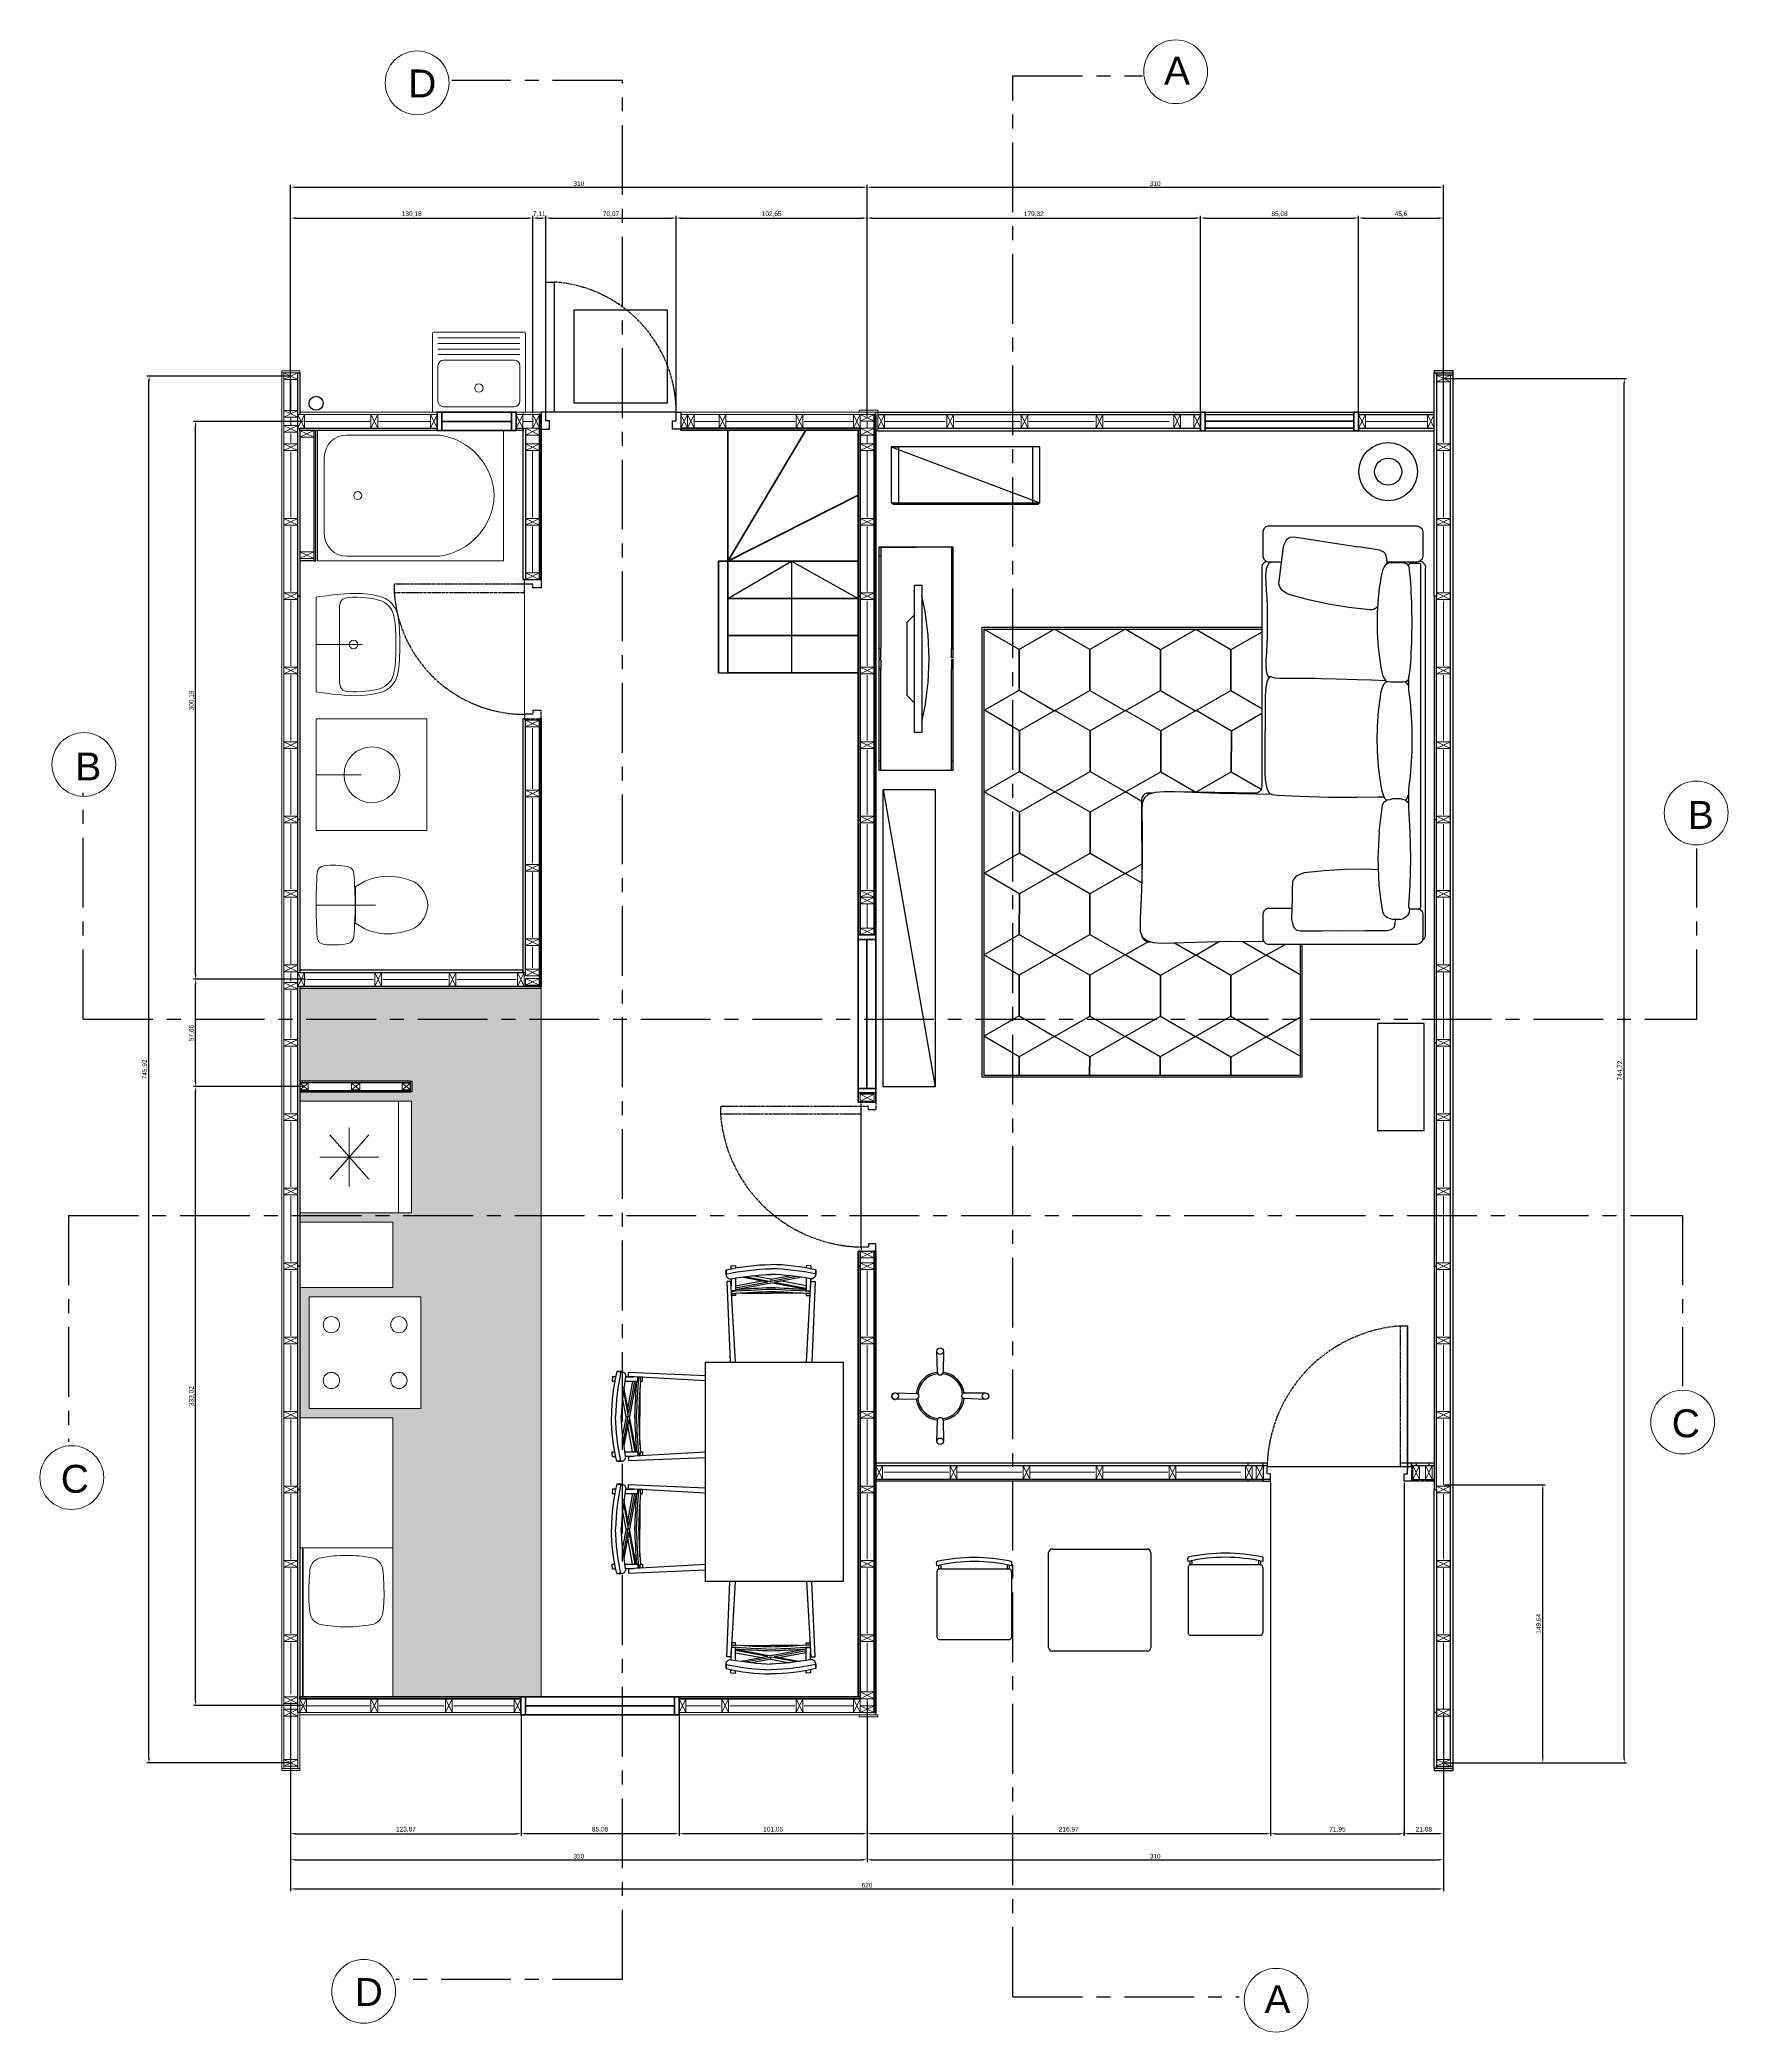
# Model space of a CAD drawing. Header units: inches. Extents: x 337 to 2410, y 226 to 1298.
# Drawn here: x 337 to 1245, y 226 to 1298 of the extents above; entities that cross this region are included whole.
import ezdxf

# ---------------------------------------------------------------- set-up
doc = ezdxf.new("R2010")
doc.units = ezdxf.units.IN
doc.header["$MEASUREMENT"] = 0
doc.linetypes.add('CENTER', pattern=[2, 1.25, -0.25, 0.25, -0.25])
doc.layers.add('_AUX', color=210, linetype='Continuous', lineweight=18, plot=False)
for name, color, linetype, lineweight in [('A-ANNO-SYMB', 3, 'Continuous', 18), ('A-DETL-MBND', 3, 'Continuous', 18), ('A-DETL-MCUT', 4, 'Continuous', 25), ('A-DOOR-FULL', 4, 'Continuous', 25), ('A-ELEV-MBE1', 7, 'Continuous', 35), ('A-ELEV-MBE2', 4, 'Continuous', 25), ('A-FLOR-PATT', 8, 'Continuous', 18), ('A-FURN', 8, 'Continuous', 18), ('A-SECT-MCUT', 7, 'Continuous', 35), ('A-WALL-PATT', 8, 'Continuous', 18), ('A-WALL-STUD', 3, 'Continuous', 18)]:
    doc.layers.add(name, color=color, linetype=linetype, lineweight=lineweight)
doc.layers.add('Arredo', color=7, linetype='Continuous')
doc.layers.add('simona arzu 1', color=1, linetype='Continuous')
doc.styles.get("Standard").update_dxf_attribs({"font": 'Arial.ttf'})
doc.linetypes.add('BATTING', pattern='A,0.0001,-0.1,[134,ltypeshp.shx,S=0.1,R=0,X=-0.1,Y=0],-0.2,[134,ltypeshp.shx,S=0.1,R=180,X=0.1,Y=0],-0.1', length=0.4001)
doc.dimstyles.new('ISO-25', dxfattribs={"dimtxt": 2.5, "dimasz": 2.5, "dimexe": 1.25, "dimexo": 0.625, "dimtad": 1, "dimtxsty": 'Standard', "dimcen": 2.5, "dimadec": 0, "dimazin": 0, "dimtfac": 1, "dimtmove": 0, "dimatfit": 3, "dimfxl": 1, "dimarcsym": 0})

# ---------------------------------------------------------------- blocks, each defined once
blk = doc.blocks.new('*D52')
at = {"color": 0, "lineweight": -2, "transparency": 16777216}
for p, q in [((472.3, 370.7), (472.3, 302.3)), ((1092.3, 370.7), (1092.3, 302.3)), ((474.8, 303.5), (1089.8, 303.5))]:
    blk.add_line(p, q, dxfattribs=at)
at = {"color": 0, "transparency": 16777216}
for points in [[(474.8, 303.9), (474.8, 303.1), (472.3, 303.5)], [(1089.8, 303.9), (1089.8, 303.1), (1092.3, 303.5)]]:
    blk.add_solid(points, dxfattribs=at)
at = {"color": 0, "transparency": 16777216, "insert": (782.3, 305.4), "char_height": 2.5, "attachment_point": 5}
blk.add_mtext('620', dxfattribs=at)
blk = doc.blocks.new('*D53')
at = {"color": 0, "lineweight": -2, "transparency": 16777216}
for p, q in [((472.3, 403.4), (472.3, 317.9)), ((782.3, 403.4), (782.3, 317.9)), ((474.8, 319.2), (779.8, 319.2))]:
    blk.add_line(p, q, dxfattribs=at)
at = {"color": 0, "transparency": 16777216}
for points in [[(474.8, 319.6), (474.8, 318.8), (472.3, 319.2)], [(779.8, 319.6), (779.8, 318.8), (782.3, 319.2)]]:
    blk.add_solid(points, dxfattribs=at)
at = {"color": 0, "transparency": 16777216, "insert": (627.3, 321.1), "char_height": 2.5, "attachment_point": 5}
blk.add_mtext('310', dxfattribs=at)
blk = doc.blocks.new('*D54')
at = {"color": 0, "lineweight": -2, "transparency": 16777216}
for p, q in [((782.3, 401.3), (782.3, 317.9)), ((1092.3, 397.7), (1092.3, 317.9)), ((784.8, 319.2), (1089.8, 319.2))]:
    blk.add_line(p, q, dxfattribs=at)
at = {"color": 0, "transparency": 16777216}
for points in [[(784.8, 319.6), (784.8, 318.8), (782.3, 319.2)], [(1089.8, 319.6), (1089.8, 318.8), (1092.3, 319.2)]]:
    blk.add_solid(points, dxfattribs=at)
at = {"color": 0, "transparency": 16777216, "insert": (937.3, 321.1), "char_height": 2.5, "attachment_point": 5}
blk.add_mtext('310', dxfattribs=at)
blk = doc.blocks.new('*D55')
at = {"color": 0, "lineweight": -2, "transparency": 16777216}
for p, q in [((1092.9, 1116), (1190.8, 1116)), ((1189.6, 373.8), (1189.6, 1113.5)), ((1092.9, 371.3), (1190.8, 371.3))]:
    blk.add_line(p, q, dxfattribs=at)
at = {"color": 0, "transparency": 16777216}
for points in [[(1189.2, 1113.5), (1190, 1113.5), (1189.6, 1116)], [(1189.2, 373.8), (1190, 373.8), (1189.6, 371.3)]]:
    blk.add_solid(points, dxfattribs=at)
at = {"color": 0, "transparency": 16777216, "insert": (1187.4, 743.7), "char_height": 2.5, "attachment_point": 5, "rotation": 90}
blk.add_mtext('744,72', dxfattribs=at)
blk = doc.blocks.new('*D56')
at = {"color": 0, "lineweight": -2, "transparency": 16777216}
for p, q in [((1092.9, 520.9), (1147.1, 520.9)), ((1145.8, 373.8), (1145.8, 518.4)), ((1092.9, 371.3), (1147.1, 371.3))]:
    blk.add_line(p, q, dxfattribs=at)
at = {"color": 0, "transparency": 16777216}
for points in [[(1145.4, 518.4), (1146.2, 518.4), (1145.8, 520.9)], [(1145.4, 373.8), (1146.2, 373.8), (1145.8, 371.3)]]:
    blk.add_solid(points, dxfattribs=at)
at = {"color": 0, "transparency": 16777216, "insert": (1143.7, 446.1), "char_height": 2.5, "attachment_point": 5, "rotation": 90}
blk.add_mtext('149,64', dxfattribs=at)
blk = doc.blocks.new('*D57')
at = {"color": 0, "lineweight": -2, "transparency": 16777216}
for p, q in [((472.3, 1097.6), (472.3, 1220.2)), ((474.8, 1218.9), (779.8, 1218.9)), ((782.3, 1095.5), (782.3, 1220.2))]:
    blk.add_line(p, q, dxfattribs=at)
at = {"color": 0, "transparency": 16777216}
for points in [[(474.8, 1219.3), (474.8, 1218.5), (472.3, 1218.9)], [(779.8, 1219.3), (779.8, 1218.5), (782.3, 1218.9)]]:
    blk.add_solid(points, dxfattribs=at)
at = {"color": 0, "transparency": 16777216, "insert": (627.3, 1220.8), "char_height": 2.5, "attachment_point": 5}
blk.add_mtext('310', dxfattribs=at)
blk = doc.blocks.new('*D58')
at = {"color": 0, "lineweight": -2, "transparency": 16777216}
for p, q in [((782.3, 1098.4), (782.3, 1220.2)), ((784.8, 1218.9), (1089.8, 1218.9)), ((1092.3, 1082.1), (1092.3, 1220.2))]:
    blk.add_line(p, q, dxfattribs=at)
at = {"color": 0, "transparency": 16777216}
for points in [[(784.8, 1219.3), (784.8, 1218.5), (782.3, 1218.9)], [(1089.8, 1219.3), (1089.8, 1218.5), (1092.3, 1218.9)]]:
    blk.add_solid(points, dxfattribs=at)
at = {"color": 0, "transparency": 16777216, "insert": (937.3, 1220.8), "char_height": 2.5, "attachment_point": 5}
blk.add_mtext('310', dxfattribs=at)
blk = doc.blocks.new('*D59')
at = {"color": 0, "lineweight": -2, "transparency": 16777216}
for p, q in [((471.7, 1117.2), (394.9, 1117.2)), ((396.1, 373.8), (396.1, 1114.7)), ((471.7, 371.3), (394.9, 371.3))]:
    blk.add_line(p, q, dxfattribs=at)
at = {"color": 0, "transparency": 16777216}
for points in [[(395.7, 1114.7), (396.6, 1114.7), (396.1, 1117.2)], [(395.7, 373.8), (396.6, 373.8), (396.1, 371.3)]]:
    blk.add_solid(points, dxfattribs=at)
at = {"color": 0, "transparency": 16777216, "insert": (394, 744.3), "char_height": 2.5, "attachment_point": 5, "rotation": 90}
blk.add_mtext('745,92', dxfattribs=at)
blk = doc.blocks.new('*D60')
at = {"color": 0, "lineweight": -2, "transparency": 16777216}
for p, q in [((472.3, 1097.6), (472.3, 1203.5)), ((474.8, 1202.3), (600, 1202.3)), ((602.5, 1097.3), (602.5, 1203.5))]:
    blk.add_line(p, q, dxfattribs=at)
at = {"color": 0, "transparency": 16777216}
for points in [[(474.8, 1202.7), (474.8, 1201.9), (472.3, 1202.3)], [(600, 1202.7), (600, 1201.9), (602.5, 1202.3)]]:
    blk.add_solid(points, dxfattribs=at)
at = {"color": 0, "transparency": 16777216, "insert": (537.4, 1204.4), "char_height": 2.5, "attachment_point": 5}
blk.add_mtext('130,18', dxfattribs=at)
blk = doc.blocks.new('*D61')
at = {"color": 0, "lineweight": -2, "transparency": 16777216}
for p, q in [((609.6, 1098.4), (609.6, 1203.5)), ((612.1, 1202.3), (677.2, 1202.3)), ((679.7, 1098.4), (679.7, 1203.5))]:
    blk.add_line(p, q, dxfattribs=at)
at = {"color": 0, "transparency": 16777216}
for points in [[(612.1, 1202.7), (612.1, 1201.9), (609.6, 1202.3)], [(677.2, 1202.7), (677.2, 1201.9), (679.7, 1202.3)]]:
    blk.add_solid(points, dxfattribs=at)
at = {"color": 0, "transparency": 16777216, "insert": (644.6, 1204.4), "char_height": 2.5, "attachment_point": 5}
blk.add_mtext('70,07', dxfattribs=at)
blk = doc.blocks.new('*D62')
at = {"color": 0, "lineweight": -2, "transparency": 16777216}
for p, q in [((602.5, 1098.4), (602.5, 1203.5)), ((605, 1202.3), (607.1, 1202.3)), ((609.6, 1098.4), (609.6, 1203.5))]:
    blk.add_line(p, q, dxfattribs=at)
at = {"color": 0, "transparency": 16777216}
for points in [[(605, 1202.7), (605, 1201.9), (602.5, 1202.3)], [(607.1, 1202.7), (607.1, 1201.9), (609.6, 1202.3)]]:
    blk.add_solid(points, dxfattribs=at)
at = {"color": 0, "transparency": 16777216, "insert": (606, 1204.4), "char_height": 2.5, "attachment_point": 5}
blk.add_mtext('7,11', dxfattribs=at)
blk = doc.blocks.new('*D63')
at = {"color": 0, "lineweight": -2, "transparency": 16777216}
for p, q in [((679.7, 1098.4), (679.7, 1203.5)), ((682.2, 1202.3), (779.8, 1202.3)), ((782.3, 1098.4), (782.3, 1203.5))]:
    blk.add_line(p, q, dxfattribs=at)
at = {"color": 0, "transparency": 16777216}
for points in [[(682.2, 1202.7), (682.2, 1201.9), (679.7, 1202.3)], [(779.8, 1202.7), (779.8, 1201.9), (782.3, 1202.3)]]:
    blk.add_solid(points, dxfattribs=at)
at = {"color": 0, "transparency": 16777216, "insert": (731, 1204.4), "char_height": 2.5, "attachment_point": 5}
blk.add_mtext('102,65', dxfattribs=at)
blk = doc.blocks.new('*D49')
at = {"color": 0, "lineweight": -2, "transparency": 16777216}
for p, q in [((782.3, 1098.4), (782.3, 1203.5)), ((784.8, 1202.3), (959.1, 1202.3)), ((961.6, 1098.4), (961.6, 1203.5))]:
    blk.add_line(p, q, dxfattribs=at)
at = {"color": 0, "transparency": 16777216}
for points in [[(784.8, 1202.7), (784.8, 1201.9), (782.3, 1202.3)], [(959.1, 1202.7), (959.1, 1201.9), (961.6, 1202.3)]]:
    blk.add_solid(points, dxfattribs=at)
at = {"color": 0, "transparency": 16777216, "insert": (872, 1204.4), "char_height": 2.5, "attachment_point": 5}
blk.add_mtext('179,32', dxfattribs=at)
blk = doc.blocks.new('*D64')
at = {"color": 0, "lineweight": -2, "transparency": 16777216}
for p, q in [((961.6, 1098.4), (961.6, 1203.5)), ((964.1, 1202.3), (1044.2, 1202.3)), ((1046.7, 1098.4), (1046.7, 1203.5))]:
    blk.add_line(p, q, dxfattribs=at)
at = {"color": 0, "transparency": 16777216}
for points in [[(964.1, 1202.7), (964.1, 1201.9), (961.6, 1202.3)], [(1044.2, 1202.7), (1044.2, 1201.9), (1046.7, 1202.3)]]:
    blk.add_solid(points, dxfattribs=at)
at = {"color": 0, "transparency": 16777216, "insert": (1004.2, 1204.4), "char_height": 2.5, "attachment_point": 5}
blk.add_mtext('85,08', dxfattribs=at)
blk = doc.blocks.new('*D65')
at = {"color": 0, "lineweight": -2, "transparency": 16777216}
for p, q in [((1046.7, 1098.4), (1046.7, 1203.5)), ((1049.2, 1202.3), (1089.8, 1202.3)), ((1092.3, 1082.1), (1092.3, 1203.5))]:
    blk.add_line(p, q, dxfattribs=at)
at = {"color": 0, "transparency": 16777216}
for points in [[(1049.2, 1202.7), (1049.2, 1201.9), (1046.7, 1202.3)], [(1089.8, 1202.7), (1089.8, 1201.9), (1092.3, 1202.3)]]:
    blk.add_solid(points, dxfattribs=at)
at = {"color": 0, "transparency": 16777216, "insert": (1069.5, 1204.4), "char_height": 2.5, "attachment_point": 5}
blk.add_mtext('45,6', dxfattribs=at)
blk = doc.blocks.new('*D66')
at = {"color": 0, "lineweight": -2, "transparency": 16777216}
for p, q in [((596.2, 396.6), (596.2, 332)), ((472.3, 370.7), (472.3, 332)), ((474.8, 333.2), (593.7, 333.2))]:
    blk.add_line(p, q, dxfattribs=at)
at = {"color": 0, "transparency": 16777216}
for points in [[(474.8, 333.6), (474.8, 332.8), (472.3, 333.2)], [(593.7, 333.6), (593.7, 332.8), (596.2, 333.2)]]:
    blk.add_solid(points, dxfattribs=at)
at = {"color": 0, "transparency": 16777216, "insert": (534.3, 335.4), "char_height": 2.5, "attachment_point": 5}
blk.add_mtext('123,87', dxfattribs=at)
blk = doc.blocks.new('*D67')
at = {"color": 0, "lineweight": -2, "transparency": 16777216}
for p, q in [((596.2, 396.6), (596.2, 332)), ((681.3, 396.6), (681.3, 332)), ((678.8, 333.2), (598.7, 333.2))]:
    blk.add_line(p, q, dxfattribs=at)
at = {"color": 0, "transparency": 16777216}
for points in [[(598.7, 333.6), (598.7, 332.8), (596.2, 333.2)], [(678.8, 333.6), (678.8, 332.8), (681.3, 333.2)]]:
    blk.add_solid(points, dxfattribs=at)
at = {"color": 0, "transparency": 16777216, "insert": (638.7, 335.4), "char_height": 2.5, "attachment_point": 5}
blk.add_mtext('85,08', dxfattribs=at)
blk = doc.blocks.new('*D68')
at = {"color": 0, "lineweight": -2, "transparency": 16777216}
for p, q in [((681.3, 396.6), (681.3, 332)), ((782.3, 399.5), (782.3, 332)), ((779.8, 333.2), (683.8, 333.2))]:
    blk.add_line(p, q, dxfattribs=at)
at = {"color": 0, "transparency": 16777216}
for points in [[(683.8, 333.6), (683.8, 332.8), (681.3, 333.2)], [(779.8, 333.6), (779.8, 332.8), (782.3, 333.2)]]:
    blk.add_solid(points, dxfattribs=at)
at = {"color": 0, "transparency": 16777216, "insert": (731.8, 335.4), "char_height": 2.5, "attachment_point": 5}
blk.add_mtext('101,05', dxfattribs=at)
blk = doc.blocks.new('*D69')
at = {"color": 0, "lineweight": -2, "transparency": 16777216}
for p, q in [((999.3, 522.2), (999.3, 332)), ((782.3, 333.8), (782.3, 334.5)), ((996.8, 333.2), (784.8, 333.2))]:
    blk.add_line(p, q, dxfattribs=at)
at = {"color": 0, "transparency": 16777216}
for points in [[(784.8, 333.6), (784.8, 332.8), (782.3, 333.2)], [(996.8, 333.6), (996.8, 332.8), (999.3, 333.2)]]:
    blk.add_solid(points, dxfattribs=at)
at = {"color": 0, "transparency": 16777216, "insert": (890.8, 335.4), "char_height": 2.5, "attachment_point": 5}
blk.add_mtext('216,97', dxfattribs=at)
blk = doc.blocks.new('*D70')
at = {"color": 0, "lineweight": -2, "transparency": 16777216}
for p, q in [((999.3, 522.2), (999.3, 332)), ((1071.2, 522.2), (1071.2, 332)), ((1001.8, 333.2), (1068.7, 333.2))]:
    blk.add_line(p, q, dxfattribs=at)
at = {"color": 0, "transparency": 16777216}
for points in [[(1001.8, 333.6), (1001.8, 332.8), (999.3, 333.2)], [(1068.7, 333.6), (1068.7, 332.8), (1071.2, 333.2)]]:
    blk.add_solid(points, dxfattribs=at)
at = {"color": 0, "transparency": 16777216, "insert": (1035.3, 335.4), "char_height": 2.5, "attachment_point": 5}
blk.add_mtext('71,95', dxfattribs=at)
blk = doc.blocks.new('*D71')
at = {"color": 0, "lineweight": -2, "transparency": 16777216}
for p, q in [((1092.3, 370.7), (1092.3, 332)), ((1071.2, 332.6), (1071.2, 334.5)), ((1089.8, 333.2), (1073.7, 333.2))]:
    blk.add_line(p, q, dxfattribs=at)
at = {"color": 0, "transparency": 16777216}
for points in [[(1073.7, 333.6), (1073.7, 332.8), (1071.2, 333.2)], [(1089.8, 333.6), (1089.8, 332.8), (1092.3, 333.2)]]:
    blk.add_solid(points, dxfattribs=at)
at = {"color": 0, "transparency": 16777216, "insert": (1081.8, 335.4), "char_height": 2.5, "attachment_point": 5}
blk.add_mtext('21,08', dxfattribs=at)
blk = doc.blocks.new('*D72')
at = {"color": 0, "lineweight": -2, "transparency": 16777216}
for p, q in [((480.5, 792.8), (420, 792.8)), ((421.2, 737.6), (421.2, 790.3)), ((478.9, 735.1), (420, 735.1))]:
    blk.add_line(p, q, dxfattribs=at)
at = {"color": 0, "transparency": 16777216}
for points in [[(420.8, 790.3), (421.6, 790.3), (421.2, 792.8)], [(420.8, 737.6), (421.6, 737.6), (421.2, 735.1)]]:
    blk.add_solid(points, dxfattribs=at)
at = {"color": 0, "transparency": 16777216, "insert": (419.1, 763.9), "char_height": 2.5, "attachment_point": 5, "rotation": 90}
blk.add_mtext('57,66', dxfattribs=at)
blk = doc.blocks.new('*D73')
at = {"color": 0, "lineweight": -2, "transparency": 16777216}
for p, q in [((478.9, 735.1), (420, 735.1)), ((421.2, 404.6), (421.2, 732.6)), ((478.5, 402.1), (420, 402.1))]:
    blk.add_line(p, q, dxfattribs=at)
at = {"color": 0, "transparency": 16777216}
for points in [[(420.8, 732.6), (421.6, 732.6), (421.2, 735.1)], [(420.8, 404.6), (421.6, 404.6), (421.2, 402.1)]]:
    blk.add_solid(points, dxfattribs=at)
at = {"color": 0, "transparency": 16777216, "insert": (419.1, 568.6), "char_height": 2.5, "attachment_point": 5, "rotation": 90}
blk.add_mtext('333,02', dxfattribs=at)
blk = doc.blocks.new('*D74')
at = {"color": 0, "lineweight": -2, "transparency": 16777216}
for p, q in [((479.1, 1092.9), (420, 1092.9)), ((421.2, 795.3), (421.2, 1090.4)), ((477.2, 792.8), (420, 792.8))]:
    blk.add_line(p, q, dxfattribs=at)
at = {"color": 0, "transparency": 16777216}
for points in [[(420.8, 1090.4), (421.6, 1090.4), (421.2, 1092.9)], [(420.8, 795.3), (421.6, 795.3), (421.2, 792.8)]]:
    blk.add_solid(points, dxfattribs=at)
at = {"color": 0, "transparency": 16777216, "insert": (419.1, 942.8), "char_height": 2.5, "attachment_point": 5, "rotation": 90}
blk.add_mtext('300,19', dxfattribs=at)

msp = doc.modelspace()

# ---------------------------------------------------------------- hatches: boundary and pattern name
at = {"layer": 'A-FLOR-PATT'}
h = msp.add_hatch(dxfattribs=at)
h.set_pattern_fill('DOTS', color=0, scale=2.001937, style=0)
h.set_pattern_definition([(0, (-45321.7826, -1930.0857), (1.58903716, 3.17807433), [0, -3.17807433])])
h.paths.add_polyline_path([(607.1, 787.997), (477.274, 787.997), (477.274, 737.949), (537.386, 737.949), (537.386, 732.241), (477.274, 732.241), (477.274, 486.907), (527.323, 486.906), (527.323, 406.829), (607.1, 406.829)])
h.paths.add_polyline_path([(482.279, 561.979), (542.337, 561.979), (542.337, 622.038), (482.279, 622.038)], flags=16)
h.paths.add_polyline_path([(527.267, 662.173), (477.274, 662.173), (477.274, 627.043), (527.267, 627.043)], flags=16)
h.paths.add_polyline_path([(537.332, 727.236), (477.274, 727.236), (477.274, 667.178), (537.332, 667.178)], flags=16)
h.paths.add_polyline_path([(527.321, 556.975), (477.274, 556.975), (477.274, 486.907), (527.321, 486.907)], flags=16)

# ---------------------------------------------------------------- linework, layer by layer
at = {"color": 3, "linetype": 'CENTER', "ltscale": 30}
for p, q in [((650.703, 1276.235), (558.941, 1276.235)), ((650.703, 254.712), (650.703, 1276.538)), ((860.703, 245.479), (860.703, 1278.799)), ((860.703, 1278.799), (930.416, 1278.799)), ((360.703, 771.396), (360.703, 893.158)), ((1228.663, 771.396), (1228.663, 863.158)), ((360.703, 771.396), (1228.663, 771.396)), ((352.883, 665.692), (1220.843, 665.692)), ((352.883, 665.692), (352.883, 543.93)), ((1220.843, 665.692), (1220.843, 573.93)), ((650.703, 254.712), (528.941, 254.712)), ((860.703, 245.479), (982.465, 245.479))]:
    msp.add_line(p, q, dxfattribs=at)
for p, q in [((1097.576, 367.19), (1097.576, 1120.124)), ((788.174, 1097.797), (1087.364, 1097.797)), ((788.174, 1089.189), (961.642, 1089.189)), ((788.174, 1087.787), (1087.364, 1087.787)), ((964.145, 1089.189), (1044.222, 1089.189)), ((1046.724, 1089.189), (1087.364, 1089.189)), ((875.312, 1079.151), (795.312, 1079.151)), ((795.312, 1079.151), (795.312, 1049.151)), ((875.312, 1049.151), (875.312, 1079.151)), ((795.312, 1049.151), (875.312, 1049.151)), ((828.668, 1025.258), (788.668, 1025.258)), ((788.668, 1025.258), (788.668, 965.758)), ((788.668, 1025.258), (788.668, 965.758)), ((788.668, 1025.258), (808.668, 1025.258)), ((788.668, 1025.258), (789.668, 1025.258)), ((789.668, 1020.258), (788.668, 1020.258)), ((789.668, 1025.258), (789.668, 1020.258)), ((789.668, 1020.258), (789.668, 970.758)), ((827.668, 1025.258), (827.668, 1020.258)), ((827.668, 1020.258), (828.668, 1020.258)), ((827.668, 1020.258), (827.668, 970.758)), ((828.668, 965.758), (828.668, 1025.258)), ((707.496, 997.701), (741.743, 1017.72)), ((741.743, 1017.734), (741.743, 957.785)), ((741.743, 1017.72), (777.564, 997.701)), ((844.204, 740.202), (844.204, 982.202)), ((844.204, 982.202), (845.204, 982.202)), ((845.204, 982.202), (994.571, 982.202)), ((845.204, 981.202), (994.571, 981.202)), ((845.204, 981.202), (845.204, 741.202)), ((789.668, 970.758), (788.668, 970.758)), ((788.668, 965.758), (789.668, 965.758)), ((788.668, 964.758), (788.668, 905.258)), ((789.668, 964.758), (788.668, 964.758)), ((789.668, 965.758), (789.668, 970.758)), ((789.668, 964.758), (789.668, 959.758)), ((827.668, 965.758), (827.668, 970.758)), ((827.668, 970.758), (828.668, 970.758)), ((828.668, 965.758), (827.668, 965.758)), ((827.668, 964.758), (827.668, 959.758)), ((827.668, 964.758), (828.668, 964.758)), ((828.668, 905.258), (828.668, 964.758)), ((702.491, 957.662), (707.496, 957.662)), ((789.668, 959.758), (788.668, 959.758)), ((789.668, 910.258), (789.668, 959.758)), ((827.668, 910.258), (827.668, 959.758)), ((827.668, 959.758), (828.668, 959.758)), ((789.668, 910.258), (788.668, 910.258)), ((788.668, 905.258), (828.668, 905.258)), ((789.668, 905.258), (789.668, 910.258)), ((827.668, 905.258), (827.668, 910.258)), ((827.668, 910.258), (828.668, 910.258)), ((791.034, 894.895), (819.034, 734.895)), ((1015.204, 811.571), (1015.204, 741.202)), ((1016.204, 811.571), (1016.204, 740.202)), ((1056.943, 768.953), (1056.943, 711.549)), ((1081.943, 768.953), (1056.943, 768.953)), ((1081.943, 711.549), (1081.943, 768.953)), ((1016.204, 740.202), (844.204, 740.202)), ((845.204, 741.202), (1015.204, 741.202)), ((779.065, 648.785), (779.065, 720.41)), ((1056.943, 711.549), (1081.943, 711.549)), ((1073.012, 606.307), (1073.012, 529.335)), ((820.174, 581.466), (819.924, 592.783)), ((823.424, 592.781), (823.174, 581.466)), ((695.485, 468.864), (695.485, 586.864)), ((695.485, 586.864), (769.485, 586.864)), ((769.485, 586.864), (769.485, 468.864)), ((797.478, 570.281), (808.793, 570.031)), ((799.228, 570.281), (799.19, 570.243)), ((834.698, 570.281), (846.019, 570.281)), ((808.793, 567.031), (797.476, 566.781)), ((799.19, 566.819), (799.228, 566.781)), ((845.939, 566.782), (834.632, 567.281)), ((819.924, 544.281), (820.174, 555.597)), ((823.174, 555.597), (823.424, 544.279)), ((787.073, 531.353), (997.522, 531.353)), ((987.292, 531.353), (987.292, 532.751)), ((995.287, 531.353), (995.287, 532.75)), ((995.287, 530.803), (995.287, 531.353)), ((997.508, 530.803), (1069.015, 530.803)), ((1075.233, 531.302), (1087.364, 531.302)), ((1077.731, 532.75), (1077.731, 531.302)), ((1084.527, 532.75), (1084.527, 531.302)), ((995.287, 522.808), (787.073, 522.808)), ((987.292, 523.807), (987.292, 523.857)), ((995.287, 522.808), (999.284, 522.808)), ((1075.932, 523.807), (1075.233, 523.807)), ((1075.233, 523.807), (1087.364, 523.807)), ((1077.731, 523.807), (1077.731, 522.812)), ((1084.527, 523.807), (1084.527, 522.808)), ((879.981, 433.34), (879.981, 484.34)), ((881.981, 486.34), (932.981, 486.34)), ((934.981, 484.34), (934.981, 433.34)), ((819.903, 474.384), (819.903, 438.9)), ((820.903, 475.584), (820.903, 477.602)), ((859.024, 475.584), (820.903, 475.584)), ((822.103, 475.584), (822.103, 477.847)), ((857.824, 475.584), (857.824, 477.823)), ((859.024, 475.584), (859.024, 477.576)), ((860.024, 474.155), (860.024, 439.319)), ((955.044, 476.687), (955.044, 441.202)), ((956.044, 477.887), (956.044, 479.904)), ((994.165, 477.887), (956.044, 477.887)), ((957.244, 477.887), (957.244, 480.149)), ((992.965, 477.887), (992.965, 480.126)), ((994.165, 477.887), (994.165, 479.879)), ((995.165, 476.458), (995.165, 441.621)), ((769.485, 468.864), (695.485, 468.864)), ((956.044, 440.023), (994.165, 440.023)), ((820.903, 437.72), (859.024, 437.72)), ((932.981, 431.34), (881.981, 431.34)), ((788.174, 397.22), (788.174, 397.22))]:
    msp.add_line(p, q)
at = {"color": 0}
for p, q in [((980.926, 1096.695), (1044.222, 1096.695)), ((1046.724, 1096.695), (1066.008, 1096.695)), ((485.801, 1017.918), (485.801, 1087.988)), ((795.312, 1079.151), (875.312, 1049.151)), ((484.781, 1017.918), (477.274, 1017.918)), ((484.781, 1017.918), (485.801, 1017.918)), ((791.034, 734.895), (791.034, 894.895)), ((791.034, 894.895), (819.034, 894.895)), ((819.034, 894.895), (819.034, 734.895)), ((819.034, 734.895), (791.034, 734.895))]:
    msp.add_line(p, q, dxfattribs=at)
at = {"color": 7}
for p, q in [((706.527, 636.503), (706.527, 633.889)), ((709.083, 638.758), (711.643, 638.913)), ((709.083, 638.758), (709.083, 637.058)), ((711.643, 638.913), (711.643, 637.552)), ((728.895, 629.92), (714.871, 632.61)), ((716.757, 632.861), (730.605, 630.243)), ((730.605, 631.454), (720.523, 633.337)), ((730.605, 631.454), (740.688, 633.337)), ((744.454, 632.861), (730.605, 630.243)), ((732.315, 629.92), (746.34, 632.61)), ((752.128, 638.758), (749.567, 638.913)), ((749.567, 638.913), (749.567, 637.552)), ((752.128, 638.758), (752.128, 637.058)), ((754.684, 636.503), (754.684, 633.889)), ((709.233, 631.678), (709.233, 627.523)), ((711.643, 625.204), (709.365, 625.197)), ((709.441, 623.846), (711.643, 623.846)), ((709.534, 622.644), (709.441, 623.846)), ((711.643, 622.644), (709.534, 622.644)), ((711.643, 632.086), (711.643, 625.248)), ((711.643, 627.915), (725.685, 630.536)), ((728.895, 629.92), (711.643, 626.659)), ((711.643, 625.956), (730.605, 629.592)), ((711.643, 623.72), (711.643, 622.644)), ((715.557, 623.997), (730.605, 623.997)), ((730.605, 631.454), (730.605, 630.243)), ((749.567, 625.956), (730.605, 629.592)), ((745.654, 623.997), (730.605, 623.997)), ((732.315, 629.92), (749.567, 626.659)), ((749.567, 627.915), (735.526, 630.536)), ((749.567, 632.086), (749.567, 625.248)), ((749.567, 625.204), (751.845, 625.197)), ((751.769, 623.846), (749.567, 623.846)), ((749.567, 623.72), (749.567, 622.644)), ((749.567, 622.644), (751.677, 622.644)), ((751.677, 622.644), (751.769, 623.846)), ((751.977, 631.678), (751.977, 627.523)), ((645.394, 579.191), (645.239, 576.63)), ((645.394, 579.191), (647.095, 579.191)), ((647.649, 581.747), (650.263, 581.747)), ((652.474, 579.04), (656.629, 579.04)), ((658.948, 576.63), (658.955, 578.909)), ((661.509, 578.74), (660.306, 578.832)), ((660.306, 578.832), (660.306, 576.63)), ((661.509, 576.63), (661.509, 578.74)), ((645.239, 576.63), (646.6, 576.63)), ((651.291, 571.517), (653.909, 557.668)), ((654.232, 559.378), (651.542, 573.403)), ((652.066, 576.63), (658.905, 576.63)), ((656.237, 576.63), (653.616, 562.589)), ((654.232, 559.378), (657.493, 576.63)), ((658.196, 576.63), (654.56, 557.668)), ((660.156, 572.717), (660.156, 557.668)), ((660.432, 576.63), (661.509, 576.63)), ((652.698, 557.668), (650.816, 567.751)), ((652.698, 557.668), (650.816, 547.586)), ((651.291, 543.82), (653.909, 557.668)), ((652.698, 557.668), (653.909, 557.668)), ((658.196, 538.706), (654.56, 557.668)), ((660.156, 542.62), (660.156, 557.668)), ((654.232, 555.958), (651.542, 541.934)), ((656.237, 538.706), (653.616, 552.748)), ((654.232, 555.958), (657.493, 538.706)), ((645.239, 538.706), (646.6, 538.706)), ((645.394, 536.146), (645.239, 538.706)), ((645.394, 536.146), (647.095, 536.146)), ((652.066, 538.706), (658.905, 538.706)), ((652.474, 536.296), (656.629, 536.296)), ((658.948, 538.706), (658.955, 536.428)), ((660.306, 536.505), (660.306, 538.706)), ((661.509, 536.597), (660.306, 536.505)), ((660.432, 538.706), (661.509, 538.706)), ((661.509, 538.706), (661.509, 536.597)), ((647.649, 533.59), (650.263, 533.59)), ((645.394, 518.741), (645.239, 516.181)), ((645.239, 516.181), (646.6, 516.181)), ((645.394, 518.741), (647.095, 518.741)), ((647.649, 521.297), (650.263, 521.297)), ((652.066, 516.181), (658.905, 516.181)), ((652.474, 518.591), (656.629, 518.591)), ((656.237, 516.181), (653.616, 502.139)), ((654.232, 498.928), (657.493, 516.181)), ((658.196, 516.181), (654.56, 497.219)), ((658.948, 516.181), (658.955, 518.459)), ((661.509, 518.29), (660.306, 518.382)), ((660.306, 518.382), (660.306, 516.181)), ((660.432, 516.181), (661.509, 516.181)), ((661.509, 516.181), (661.509, 518.29)), ((652.698, 497.219), (650.816, 507.301)), ((651.291, 511.067), (653.909, 497.219)), ((654.232, 498.928), (651.542, 512.953)), ((660.156, 512.267), (660.156, 497.219)), ((652.698, 497.219), (650.816, 487.136)), ((651.291, 483.37), (653.909, 497.219)), ((654.232, 495.509), (651.542, 481.484)), ((652.698, 497.219), (653.909, 497.219)), ((654.232, 495.509), (657.493, 478.257)), ((658.196, 478.257), (654.56, 497.219)), ((660.156, 482.17), (660.156, 497.219)), ((656.237, 478.257), (653.616, 492.298)), ((645.239, 478.257), (646.6, 478.257)), ((645.394, 475.696), (645.239, 478.257)), ((645.394, 475.696), (647.095, 475.696)), ((647.649, 473.14), (650.263, 473.14)), ((652.066, 478.257), (658.905, 478.257)), ((652.474, 475.847), (656.629, 475.847)), ((658.948, 478.257), (658.955, 475.978)), ((660.306, 476.055), (660.306, 478.257)), ((661.509, 476.147), (660.306, 476.055)), ((660.432, 478.257), (661.509, 478.257)), ((661.509, 478.257), (661.509, 476.147)), ((709.233, 426.822), (709.233, 430.977)), ((711.643, 433.296), (709.365, 433.303)), ((709.534, 435.856), (709.441, 434.654)), ((709.441, 434.654), (711.643, 434.654)), ((711.643, 435.856), (709.534, 435.856)), ((711.643, 434.78), (711.643, 435.856)), ((711.643, 426.414), (711.643, 433.252)), ((711.643, 432.544), (730.605, 428.908)), ((728.895, 428.58), (711.643, 431.841)), ((711.643, 430.585), (725.685, 427.964)), ((715.557, 434.503), (730.605, 434.503)), ((745.654, 434.503), (730.605, 434.503)), ((749.567, 432.544), (730.605, 428.908)), ((732.315, 428.58), (749.567, 431.841)), ((749.567, 430.585), (735.526, 427.964)), ((749.567, 434.78), (749.567, 435.856)), ((749.567, 435.856), (751.677, 435.856)), ((751.769, 434.654), (749.567, 434.654)), ((749.567, 433.296), (751.845, 433.303)), ((749.567, 426.414), (749.567, 433.252)), ((751.677, 435.856), (751.769, 434.654)), ((751.977, 426.822), (751.977, 430.977)), ((706.527, 421.997), (706.527, 424.611)), ((709.083, 419.742), (709.083, 421.442)), ((709.083, 419.742), (711.643, 419.587)), ((711.643, 419.587), (711.643, 420.948)), ((728.895, 428.58), (714.871, 425.89)), ((716.757, 425.639), (730.605, 428.257)), ((730.605, 427.046), (720.523, 425.163)), ((730.605, 427.046), (730.605, 428.257)), ((744.454, 425.639), (730.605, 428.257)), ((730.605, 427.046), (740.688, 425.163)), ((732.315, 428.58), (746.34, 425.89)), ((749.567, 419.587), (749.567, 420.948)), ((752.128, 419.742), (749.567, 419.587)), ((752.128, 419.742), (752.128, 421.442)), ((754.684, 421.997), (754.684, 424.611))]:
    msp.add_line(p, q, dxfattribs=at)
for points in [[(795.312, 1079.151), (799.312, 1079.151), (799.312, 1049.151)], [(875.312, 1079.151), (871.312, 1079.151), (871.312, 1049.151), (875.312, 1049.151)], [(875.312, 1049.151), (874.312, 1049.151), (874.312, 1048.151), (796.312, 1048.151), (796.312, 1049.151), (795.312, 1049.151)], [(845.136, 937.362), (864.136, 948.293), (864.17, 970.213), (845.204, 981.202)], [(994.571, 979.53), (978.069, 970.037), (978.035, 948.117), (994.571, 938.536)], [(845.204, 893.757), (845.34, 893.679), (864.34, 904.609), (864.373, 926.529), (845.407, 937.518), (845.204, 937.401)], [(994.571, 935.73), (978.272, 926.353), (978.238, 904.433), (994.319, 895.115)], [(845.204, 849.878), (845.272, 849.839), (864.272, 860.77), (864.306, 882.689), (845.34, 893.679), (845.204, 893.601)], [(930.591, 888.162), (921.272, 893.561), (902.272, 882.631), (902.238, 860.711), (921.204, 849.722), (930.235, 854.917)], [(959.758, 893.201), (959.238, 893.503), (958.766, 893.231)], [(845.204, 806), (864.204, 816.93), (864.238, 838.85), (845.272, 849.839), (845.204, 849.8)], [(930.027, 844.609), (921.204, 849.722), (902.204, 838.791), (902.17, 816.872), (921.136, 805.882), (934.05, 813.312)], [(845.136, 762.16), (864.136, 773.091), (864.17, 795.01), (845.204, 806)], [(947.682, 812.441), (959.102, 805.824), (971.976, 813.23)], [(1015.204, 795.257), (997.069, 805.765), (978.069, 794.834), (978.035, 772.915), (997.001, 761.926), (1015.204, 772.398)], [(984.042, 813.313), (997.069, 805.765), (1007.16, 811.571)], [(864.087, 741.202), (864.102, 751.171), (845.136, 762.16)], [(902.053, 741.202), (902.069, 751.112), (883.102, 762.101), (864.102, 751.171), (864.087, 741.202)], [(940.02, 741.202), (940.035, 751.054), (921.069, 762.043), (902.069, 751.112), (902.053, 741.202)], [(977.986, 741.202), (978.001, 750.995), (959.035, 761.984), (940.035, 751.054), (940.02, 741.202)], [(1015.204, 751.378), (997.001, 761.926), (978.001, 750.995), (977.986, 741.202)]]:
    msp.add_lwpolyline(points)
for points in [[(883.17, 981.143), (864.17, 970.213), (864.136, 948.293), (883.102, 937.304), (902.102, 948.234), (902.136, 970.154)], [(921.136, 981.085), (902.136, 970.154), (902.102, 948.234), (921.069, 937.245), (940.069, 948.176), (940.102, 970.095)], [(959.102, 981.026), (940.102, 970.095), (940.069, 948.176), (959.035, 937.186), (978.035, 948.117), (978.069, 970.037)], [(883.373, 937.46), (864.373, 926.529), (864.34, 904.609), (883.306, 893.62), (902.306, 904.551), (902.34, 926.47)], [(921.34, 937.401), (902.34, 926.47), (902.306, 904.551), (921.272, 893.561), (940.272, 904.492), (940.306, 926.412)], [(959.306, 937.342), (940.306, 926.412), (940.272, 904.492), (959.238, 893.503), (978.238, 904.433), (978.272, 926.353)], [(883.306, 893.62), (864.306, 882.689), (864.272, 860.77), (883.238, 849.781), (902.238, 860.711), (902.272, 882.631)], [(883.238, 849.781), (864.238, 838.85), (864.204, 816.93), (883.17, 805.941), (902.17, 816.872), (902.204, 838.791)], [(883.17, 805.941), (864.17, 795.01), (864.136, 773.091), (883.102, 762.101), (902.102, 773.032), (902.136, 794.952)], [(921.136, 805.882), (902.136, 794.952), (902.102, 773.032), (921.069, 762.043), (940.069, 772.973), (940.102, 794.893)], [(959.102, 805.824), (940.102, 794.893), (940.069, 772.973), (959.035, 761.984), (978.035, 772.915), (978.069, 794.834)]]:
    msp.add_lwpolyline(points, close=True)
for points in [[(706.527, 633.889), (706.527, 636.503, -0.05352745), (730.605, 639.364, -0.08268733)], [(706.527, 634.243, -0.04766067), (730.605, 637.104)], [(706.527, 633.889, 0.44802961), (709.233, 631.678, -0.03174885), (730.756, 634.088, 0.03502488)], [(754.684, 633.889, -0.44802961), (751.977, 631.678, 0.03174885), (730.455, 634.088, -0.03502488)], [(754.684, 633.889), (754.684, 636.503, 0.05352745), (730.605, 639.364, 0.08268733)], [(754.684, 634.243, 0.04766067), (730.605, 637.104)], [(650.263, 581.747), (647.649, 581.747, 0.05352745), (644.788, 557.668, 0.08268733)], [(649.909, 581.747, 0.04766067), (647.048, 557.668)], [(650.263, 581.747, -0.44802961), (652.474, 579.04, 0.03174885), (650.064, 557.518, -0.03502488)], [(650.263, 533.59), (647.649, 533.59, -0.05352745), (644.788, 557.668, -0.08268733)], [(649.909, 533.59, -0.04766067), (647.048, 557.668)], [(650.263, 533.59, 0.44802961), (652.474, 536.296, -0.03174885), (650.064, 557.819, 0.03502488)], [(650.263, 521.297), (647.649, 521.297, 0.05352745), (644.788, 497.219, 0.08268733)], [(649.909, 521.297, 0.04766067), (647.048, 497.219)], [(650.263, 521.297, -0.44802961), (652.474, 518.591, 0.03174885), (650.064, 497.068, -0.03502488)], [(650.263, 473.14), (647.649, 473.14, -0.05352745), (644.788, 497.219, -0.08268733)], [(649.909, 473.14, -0.04766067), (647.048, 497.219)], [(650.263, 473.14, 0.44802961), (652.474, 475.847, -0.03174885), (650.064, 497.369, 0.03502488)], [(706.527, 424.611, -0.44802961), (709.233, 426.822, 0.03174885), (730.756, 424.412, -0.03502488)], [(706.527, 424.611), (706.527, 421.997, 0.05352745), (730.605, 419.136, 0.08268733)], [(706.527, 424.257, 0.04766067), (730.605, 421.396)], [(754.684, 424.611, 0.44802961), (751.977, 426.822, -0.03174885), (730.455, 424.412, 0.03502488)], [(754.684, 424.611), (754.684, 421.997, -0.05352745), (730.605, 419.136, -0.08268733)], [(754.684, 424.257, -0.04766067), (730.605, 421.396)]]:
    msp.add_lwpolyline(points, format="xyb", dxfattribs=at)
for points in [[(711.538, 586.864), (709.083, 630.175), (706.827, 630.175), (708.634, 586.864)], [(749.672, 586.864), (752.128, 630.175), (754.383, 630.175), (752.576, 586.864)], [(695.485, 576.837), (653.978, 579.191), (653.978, 581.446), (695.485, 579.715)], [(695.485, 538.499), (653.978, 536.146), (653.978, 533.891), (695.485, 535.622)], [(695.485, 516.388), (653.978, 518.741), (653.978, 520.996), (695.485, 519.265)], [(695.485, 478.05), (653.978, 475.696), (653.978, 473.441), (695.485, 475.172)], [(711.381, 468.864), (709.083, 428.325), (706.827, 428.325), (708.518, 468.864)], [(749.829, 468.864), (752.128, 428.325), (754.383, 428.325), (752.692, 468.864)]]:
    msp.add_lwpolyline(points, dxfattribs=at)
for centre, radius in [((1062.613, 1065.891), 15.694), ((1062.613, 1065.891), 7.27), ((821.674, 592.781), 1.75), ((797.478, 568.531), 1.75), ((845.978, 568.531), 1.75), ((821.674, 544.281), 1.75)]:
    msp.add_circle(centre, radius)
for centre, start, end in [((745.798, 168.386), 91.901747, 94.561283), ((745.798, 169.288), 91.901747, 94.278471), ((745.798, 167.178), 91.901747, 94.278471), ((715.412, 169.288), 85.721529, 88.098253), ((715.412, 168.386), 85.438717, 88.098253), ((715.412, 167.178), 85.721529, 88.098253), ((1115.767, 542.475), 175.438717, 178.098253), ((1114.865, 542.475), 175.721529, 178.098253), ((1116.974, 542.475), 175.721529, 178.098253), ((1114.865, 572.861), 181.901747, 184.278471), ((1115.767, 572.861), 181.901747, 184.561283), ((1116.974, 572.861), 181.901747, 184.278471), ((1114.865, 482.026), 175.721529, 178.098253), ((1115.767, 482.026), 175.438717, 178.098253), ((1116.974, 482.026), 175.721529, 178.098253), ((1114.865, 512.412), 181.901747, 184.278471), ((1115.767, 512.412), 181.901747, 184.561283), ((1116.974, 512.412), 181.901747, 184.278471), ((745.798, 890.114), 265.438717, 268.098253), ((745.798, 891.322), 265.721529, 268.098253), ((745.798, 889.212), 265.721529, 268.098253), ((715.412, 891.322), 271.901747, 274.278471), ((715.412, 890.114), 271.901747, 274.561283), ((715.412, 889.212), 271.901747, 274.278471)]:
    msp.add_arc(centre, 457.817, start, end, dxfattribs=at)
for centre, radius, start, end in [((821.674, 568.531), 12.935, 96.648254, 173.342146), ((821.674, 568.531), 12.094, 95.69268, 174.13545), ((821.674, 581.466), 1.5, 180, 0), ((821.674, 568.531), 12.094, 6.589407, 84.30732), ((821.674, 568.531), 12.935, 7.730171, 83.351746), ((797.478, 568.531), 1.75, 87.468666, 272.592724), ((808.793, 568.531), 1.5, 270, 90), ((834.665, 568.781), 1.5, 88.734333, 268.734333), ((821.674, 568.531), 12.935, 186.657854, 263.351746), ((821.674, 568.531), 12.094, 185.86455, 264.307319), ((821.674, 568.531), 12.094, 275.692681, 355.614977), ((821.674, 568.531), 12.935, 276.648254, 354.474213), ((821.674, 555.597), 1.5, 360, 180), ((881.981, 484.34), 2, 90, 180), ((932.981, 484.34), 2, 0, 90), ((975.045, 392.219), 91.899, 77.358359, 102.570393), ((821.627, 478.499), 2.052, 147.109297, 212.890687), ((839.904, 389.917), 91.899, 77.358359, 102.570393), ((839.904, 387.688), 91.899, 77.358359, 102.570393), ((821.255, 474.274), 1.356, 105.021235, 175.344579), ((858.516, 474.164), 1.508, 359.658862, 70.323381), ((857.417, 478.474), 2.829, 336.79987, 23.20013), ((956.767, 480.801), 2.052, 147.109297, 212.890687), ((975.045, 389.991), 91.899, 77.358359, 102.570393), ((956.396, 476.577), 1.356, 105.021235, 175.344579), ((993.657, 476.467), 1.508, 359.658862, 70.323381), ((992.558, 480.776), 2.829, 336.79987, 23.20013), ((956.332, 441.28), 1.29, 176.522837, 257.111454), ((993.599, 441.489), 1.571, 291.105156, 4.839771), ((821.191, 438.978), 1.29, 176.522837, 257.111454), ((858.458, 439.186), 1.571, 291.105156, 4.839771), ((881.981, 433.34), 2, 180, 270), ((932.981, 433.34), 2, 270, 0)]:
    msp.add_arc(centre, radius, start, end)
at = {"layer": '_AUX', "color": 0}
for points in [[(607.1, 787.997), (477.274, 787.997), (477.274, 737.949), (537.386, 737.949), (537.386, 732.241), (477.274, 732.241), (477.274, 486.907), (527.323, 486.906), (527.323, 406.829), (607.1, 406.829)], [(537.332, 727.236), (477.274, 727.236), (477.274, 667.178), (537.332, 667.178)], [(527.267, 662.173), (477.274, 662.173), (477.274, 627.043), (527.267, 627.043)], [(482.279, 561.979), (542.337, 561.979), (542.337, 622.038), (482.279, 622.038)], [(527.321, 556.975), (477.274, 556.975), (477.274, 486.907), (527.321, 486.907)]]:
    msp.add_lwpolyline(points, close=True, dxfattribs=at)
at = {"layer": 'A-ANNO-SYMB', "color": 0}
for p, q in [((486.801, 1017.988), (486.801, 1087.988)), ((502.377, 1085.557), (552.472, 1085.557)), ((586.801, 1017.988), (586.801, 1087.988)), ((490.377, 1073.557), (490.377, 1052.988)), ((490.377, 1032.418), (490.377, 1052.988)), ((502.377, 1020.418), (552.472, 1020.418)), ((486.801, 1017.988), (586.801, 1017.988))]:
    msp.add_line(p, q, dxfattribs=at)
at = {"layer": 'A-ANNO-SYMB'}
for centre in [(948.282, 1280.989), (540.316, 1275.043), (361.063, 908.344), (1228.308, 882.27), (1221.046, 554.618), (354.563, 524.769), (511.551, 248.389), (1002.327, 243.619)]:
    msp.add_circle(centre, 17.163, dxfattribs=at)
at = {"layer": 'A-ANNO-SYMB', "color": 0}
msp.add_circle((508.377, 1052.988), 2.126, dxfattribs=at)
for centre, radius, start, end in [((502.377, 1073.557), 12, 90, 180), ((547.548, 1051.633), 34.28, 2.264793, 81.74057), ((547.548, 1054.342), 34.28, 278.25943, 357.735207), ((502.377, 1032.418), 12, 180, 270)]:
    msp.add_arc(centre, radius, start, end, dxfattribs=at)
at = {"layer": 'A-DETL-MBND', "color": 0}
for p, q in [((467.465, 1119.019), (467.465, 1120.12)), ((467.465, 367.191), (467.465, 368.292))]:
    msp.add_line(p, q, dxfattribs=at)
for points in [[(467.465, 1120.12), (477.274, 1120.12), (477.274, 1119.019), (467.465, 1119.019)], [(467.465, 758.669), (467.465, 1119.019), (468.566, 1119.019), (468.566, 758.669)], [(551.046, 1096.696), (477.274, 1096.696), (477.274, 1097.797), (551.046, 1097.797)], [(593.587, 1097.797), (597.39, 1097.797), (597.39, 1096.696), (593.587, 1096.696)], [(607.101, 1097.796), (607.101, 1096.696), (597.39, 1096.696), (597.39, 1097.797), (607.101, 1097.797)], [(468.566, 761.172), (468.566, 368.292), (467.465, 368.292), (467.465, 758.669)], [(467.465, 368.292), (477.274, 368.292), (477.274, 367.191), (467.465, 367.191)], [(468.566, 368.292), (476.073, 368.292), (476.073, 369.493), (468.566, 369.493)]]:
    msp.add_lwpolyline(points, dxfattribs=at)
for points in [[(787.073, 1097.797), (787.073, 1096.696), (682.173, 1096.696), (682.173, 1097.797)], [(788.174, 1098.898), (788.174, 1097.797), (778.165, 1097.797), (778.165, 1098.898)], [(788.174, 1087.787), (787.073, 1087.787), (787.073, 1097.797), (788.174, 1097.797)], [(476.073, 368.292), (476.073, 398.321), (477.274, 398.321), (477.274, 368.292)], [(596.19, 398.321), (596.19, 397.22), (477.274, 397.22), (477.274, 398.321)], [(787.073, 398.321), (787.073, 397.22), (681.272, 397.22), (681.272, 398.321)], [(788.174, 396.119), (788.174, 397.22), (778.165, 397.22), (778.165, 396.119)]]:
    msp.add_lwpolyline(points, close=True, dxfattribs=at)
at = {"layer": 'A-DETL-MCUT', "color": 0}
for p, q in [((484.78, 1087.988), (484.781, 1017.918)), ((476.073, 758.669), (476.073, 878.785)), ((476.073, 878.785), (477.274, 878.785)), ((477.274, 878.785), (477.274, 796.506)), ((477.274, 788.999), (477.274, 673.588))]:
    msp.add_line(p, q, dxfattribs=at)
for points in [[(477.274, 1088.697), (477.275, 998.902), (476.073, 998.902), (476.073, 1119.019), (477.274, 1119.019), (477.274, 1096.696)], [(1097.576, 1120.124), (1087.364, 1120.124), (1087.364, 1119.023), (1097.576, 1119.023)], [(1097.576, 1117.818), (1088.565, 1117.818), (1088.565, 1119.019), (1097.576, 1119.019)], [(551.046, 1087.988), (477.274, 1087.988), (477.274, 1089.189), (551.046, 1089.189)], [(593.587, 1089.189), (597.39, 1089.189), (597.39, 1087.988), (593.587, 1087.988)], [(477.274, 673.588), (477.274, 638.553), (476.073, 638.553), (476.073, 761.172)], [(477.274, 737.348), (536.785, 737.348), (536.785, 737.949), (477.274, 737.949)], [(477.274, 732.243), (536.785, 732.243), (536.785, 732.844), (477.274, 732.844)], [(477.274, 398.321), (477.274, 398.321), (476.073, 398.321), (476.073, 518.437), (477.274, 518.437), (477.274, 405.828)], [(1097.576, 368.291), (1087.364, 368.291), (1087.364, 367.19), (1097.576, 367.19)], [(1097.576, 368.292), (1088.565, 368.292), (1088.565, 369.493), (1097.576, 369.493)]]:
    msp.add_lwpolyline(points, dxfattribs=at)
for points in [[(1087.364, 998.9), (1087.364, 1119.019), (1088.565, 1119.019), (1088.565, 998.9)], [(598.592, 1089.189), (598.592, 1007.91), (597.39, 1007.91), (597.39, 1089.189)], [(476.073, 878.785), (476.073, 998.902), (477.274, 998.902), (477.274, 878.785)], [(1088.565, 878.785), (1088.565, 998.902), (1087.364, 998.902), (1087.364, 878.785)], [(598.592, 932.837), (597.168, 932.837), (597.169, 796.505), (598.592, 796.506)], [(1088.565, 758.669), (1088.565, 878.785), (1087.364, 878.785), (1087.364, 758.669)], [(597.169, 796.505), (597.169, 797.707), (477.274, 797.707), (477.274, 796.505)], [(607.1, 787.997), (607.1, 788.998), (477.274, 788.998), (477.274, 787.997)], [(1088.565, 638.553), (1088.565, 758.669), (1087.364, 758.669), (1087.364, 638.553)], [(536.785, 732.241), (536.785, 737.949), (537.386, 737.949), (537.386, 732.241)], [(476.073, 518.437), (476.073, 638.553), (477.274, 638.553), (477.274, 518.437)], [(1088.565, 518.437), (1088.565, 638.553), (1087.364, 638.553), (1087.364, 518.437)], [(1087.364, 398.321), (1087.364, 518.437), (1088.565, 518.437), (1088.565, 398.321)], [(1087.364, 368.291), (1087.364, 398.32), (1088.565, 398.32), (1088.565, 368.291)]]:
    msp.add_lwpolyline(points, close=True, dxfattribs=at)
at = {"layer": 'A-DOOR-FULL', "color": 0, "linetype": 'CENTER'}
for p, q in [((995.287, 530.803), (995.287, 522.808)), ((997.508, 526.805), (997.508, 530.803)), ((999.284, 526.805), (997.508, 526.805)), ((999.284, 522.808), (999.284, 526.805)), ((1071.236, 522.808), (1071.236, 526.805)), ((1071.236, 526.805), (1073.012, 526.805)), ((1073.012, 530.803), (1075.233, 530.803)), ((1073.012, 526.805), (1073.012, 530.803)), ((1075.233, 530.803), (1075.233, 522.808)), ((1087.364, 522.808), (1071.236, 522.808))]:
    msp.add_line(p, q, dxfattribs=at)
at = {"layer": 'A-DOOR-FULL', "color": 0}
for points in [[(614.107, 1167.864), (614.107, 1097.796), (609.603, 1097.796), (609.603, 1167.864), (614.107, 1167.864)], [(609.603, 1097.796), (607.101, 1097.796), (607.101, 1088.788), (611.605, 1088.788), (611.605, 1093.292), (609.603, 1093.292), (609.603, 1097.796)], [(679.671, 1097.796), (682.173, 1097.796), (682.173, 1088.788), (677.669, 1088.788), (677.669, 1093.292), (679.671, 1093.292), (679.671, 1097.796)]]:
    msp.add_lwpolyline(points, dxfattribs=at)
at = {"layer": 'A-DOOR-FULL', "color": 0, "linetype": 'CENTER'}
for points in [[(598.091, 1005.408), (598.091, 1007.91), (607.1, 1007.91), (607.1, 1003.406), (602.596, 1003.406), (602.596, 1005.408), (598.091, 1005.408)], [(528.024, 1000.903), (598.091, 1000.903), (598.091, 1005.408), (528.024, 1005.408), (528.024, 1000.903)], [(598.091, 935.34), (598.091, 932.837), (607.1, 932.837), (607.1, 937.342), (602.596, 937.342), (602.596, 935.34), (598.091, 935.34)], [(703.437, 720.41), (779.065, 720.41), (779.065, 724.414), (703.437, 724.414), (703.437, 720.41)], [(779.065, 724.414), (779.065, 726.638), (787.073, 726.638), (787.073, 722.635), (783.069, 722.635), (783.069, 724.414), (779.065, 724.414)], [(779.065, 648.785), (779.065, 646.561), (787.073, 646.561), (787.073, 650.565), (783.069, 650.565), (783.069, 648.785), (779.065, 648.785)], [(1069.015, 606.307), (1069.015, 530.803), (1073.012, 530.803), (1073.012, 606.307), (1069.015, 606.307)]]:
    msp.add_lwpolyline(points, dxfattribs=at)
for centre, radius, start, end in [((609.335, 1097.69), 70.336, 0.086435, 86.109339), ((598.198, 1005.676), 70.336, 183.890661, 269.913565), ((780.812, 726.37), 77.605, 184.404655, 268.71036), ((1074.965, 529.059), 77.477, 94.404655, 178.71036)]:
    msp.add_arc(centre, radius, start, end, dxfattribs=at)
at = {"layer": 'A-ELEV-MBE1', "color": 0}
for p, q in [((553.548, 1097.797), (591.085, 1097.799)), ((553.549, 1092.892), (591.085, 1092.892)), ((553.549, 1087.988), (591.085, 1087.988)), ((964.145, 1089.189), (1044.222, 1089.189)), ((702.491, 1017.72), (702.491, 957.662)), ((707.496, 1017.72), (707.496, 957.662)), ((777.513, 731.643), (777.513, 816.725)), ((787.123, 731.643), (787.123, 816.725)), ((467.515, 673.587), (467.515, 673.588)), ((596.189, 406.829), (681.272, 406.829)), ((596.19, 397.22), (681.272, 397.22))]:
    msp.add_line(p, q, dxfattribs=at)
at = {"layer": 'A-ELEV-MBE1', "color": 0, "linetype": 'Continuous'}
for p, q in [((964.145, 1092.964), (1044.222, 1092.964)), ((782.268, 734.146), (782.268, 814.172)), ((598.692, 402.074), (678.718, 402.074))]:
    msp.add_line(p, q, dxfattribs=at)
at = {"layer": 'A-ELEV-MBE1', "color": 0}
for points in [[(551.046, 1097.797), (553.548, 1097.797), (553.549, 1087.988), (551.046, 1087.988)], [(591.085, 1097.797), (593.587, 1097.797), (593.587, 1087.988), (591.085, 1087.988)], [(961.642, 1097.797), (964.145, 1097.797), (964.145, 1087.787), (961.642, 1087.787)], [(1044.222, 1097.797), (1046.724, 1097.797), (1046.724, 1087.787), (1044.222, 1087.787)], [(777.513, 814.222), (777.513, 816.725), (787.123, 816.725), (787.123, 814.223)], [(777.513, 731.643), (777.513, 734.145), (787.123, 734.146), (787.123, 731.643)], [(596.189, 406.829), (598.692, 406.829), (598.692, 397.22), (596.19, 397.22)], [(678.769, 406.829), (681.271, 406.829), (681.272, 397.22), (678.769, 397.22)]]:
    msp.add_lwpolyline(points, close=True, dxfattribs=at)
for points in [[(707.496, 1017.72), (707.496, 1088.188)], [(707.496, 1017.72), (749.472, 1088.188)], [(707.496, 1017.72), (777.564, 1053.269)], [(707.496, 1017.72), (702.491, 1017.72)], [(707.496, 1017.72), (777.564, 1017.72)], [(707.496, 997.701), (777.564, 997.701)], [(707.496, 977.681), (777.564, 977.681)], [(707.496, 957.662), (777.564, 957.662)]]:
    msp.add_lwpolyline(points, dxfattribs=at)
at = {"layer": 'A-ELEV-MBE2', "color": 0}
for p, q in [((1096.073, 373.097), (1096.073, 1114.214)), ((679.671, 1097.797), (609.603, 1097.797)), ((788.174, 1096.695), (961.642, 1096.695)), ((964.145, 1096.695), (1044.222, 1096.695)), ((1046.724, 1096.695), (1087.364, 1096.695)), ((787.073, 532.751), (997.576, 532.75)), ((1069.015, 532.75), (1087.364, 532.75)), ((787.073, 523.857), (999.284, 523.857))]:
    msp.add_line(p, q, dxfattribs=at)
msp.add_lwpolyline([(624.8, 1152.85), (674.848, 1152.85), (674.848, 1102.802), (624.8, 1102.802), (624.8, 1152.85)], dxfattribs=at)
at = {"layer": 'A-ELEV-MBE2', "color": 0, "ltscale": 0.05}
msp.add_circle((485.969, 1102.648), 3.754, dxfattribs=at)
at = {"layer": 'A-FLOR-PATT', "color": 0}
msp.add_line((598.091, 935.34), (598.091, 1005.408), dxfattribs=at)
at = {"layer": 'A-FLOR-PATT', "color": 0, "linetype": 'BATTING', "ltscale": 0.11}
msp.add_lwpolyline([(602.355, 1057.303), (602.355, 1057.359)], dxfattribs=at)
at = {"layer": 'A-FURN', "color": 0, "ltscale": 0.25}
for p, q in [((548.543, 1140.338), (548.543, 1098.298)), ((598.091, 1140.839), (549.044, 1140.839)), ((595.589, 1137.836), (551.546, 1137.836)), ((598.592, 1098.298), (598.592, 1140.338)), ((595.589, 1134.833), (551.546, 1134.833)), ((595.589, 1131.83), (551.546, 1131.83)), ((595.589, 1128.827), (551.546, 1128.827)), ((592.586, 1125.824), (554.549, 1125.824)), ((551.546, 1122.821), (551.546, 1103.803)), ((595.589, 1103.803), (595.589, 1122.821)), ((549.044, 1097.797), (598.091, 1097.797)), ((554.549, 1100.8), (592.586, 1100.8))]:
    msp.add_line(p, q, dxfattribs=at)
at = {"layer": 'A-FURN', "color": 0}
for p, q in [((491.153, 999.108), (485.983, 998.354)), ((485.983, 998.354), (485.983, 972.876)), ((494.765, 999.552), (491.153, 999.108)), ((497.256, 999.806), (494.765, 999.552)), ((501.105, 1000.116), (497.256, 999.806)), ((500.417, 997.337), (499.582, 996.56)), ((501.607, 997.899), (500.417, 997.337)), ((504.221, 1000.293), (501.105, 1000.116)), ((503.394, 998.136), (501.607, 997.899)), ((505.686, 998.277), (503.394, 998.136)), ((507.907, 1000.402), (504.221, 1000.293)), ((507.894, 998.301), (505.686, 998.277)), ((510.991, 998.196), (507.894, 998.301)), ((510.368, 1000.338), (507.907, 1000.402)), ((512.331, 1000.195), (510.368, 1000.338)), ((512.812, 998.035), (510.991, 998.196)), ((515.737, 999.752), (512.331, 1000.195)), ((514.673, 997.794), (512.812, 998.035)), ((516.802, 997.421), (514.673, 997.794)), ((518.143, 999.286), (515.737, 999.752)), ((518.491, 997.05), (516.802, 997.421)), ((520.549, 998.688), (518.143, 999.286)), ((520.023, 996.655), (518.491, 997.05)), ((521.92, 998.227), (520.549, 998.688)), ((523.244, 997.613), (521.92, 998.227)), ((524.343, 996.955), (523.244, 997.613)), ((525.394, 996.172), (524.343, 996.955)), ((498.626, 993.247), (498.595, 991.998)), ((498.595, 972.876), (498.595, 991.998)), ((498.714, 994.437), (498.626, 993.247)), ((499.019, 995.626), (498.714, 994.437)), ((499.582, 996.56), (499.019, 995.626)), ((521.514, 996.123), (520.023, 996.655)), ((522.785, 995.46), (521.514, 996.123)), ((524.116, 994.505), (522.785, 995.46)), ((524.793, 993.889), (524.116, 994.505)), ((525.466, 993.158), (524.793, 993.889)), ((526.483, 995.163), (525.394, 996.172)), ((526.102, 992.323), (525.466, 993.158)), ((526.641, 991.454), (526.102, 992.323)), ((527.297, 994.235), (526.483, 995.163)), ((527.107, 990.515), (526.641, 991.454)), ((527.494, 989.498), (527.107, 990.515)), ((528.012, 993.243), (527.297, 994.235)), ((527.804, 988.317), (527.494, 989.498)), ((528.047, 987.027), (527.804, 988.317)), ((528.628, 992.194), (528.012, 993.243)), ((528.279, 985.546), (528.047, 987.027)), ((529.107, 991.179), (528.628, 992.194)), ((529.549, 989.958), (529.107, 991.179)), ((529.87, 988.699), (529.549, 989.958)), ((530.183, 987.004), (529.87, 988.699)), ((530.452, 985.15), (530.183, 987.004)), ((528.478, 983.912), (528.279, 985.546)), ((528.624, 982.162), (528.478, 983.912)), ((528.72, 980.538), (528.624, 982.162)), ((528.806, 978.701), (528.72, 980.538)), ((528.871, 976.742), (528.806, 978.701)), ((528.913, 974.611), (528.871, 976.742)), ((530.659, 983.157), (530.452, 985.15)), ((530.796, 981.062), (530.659, 983.157)), ((530.897, 979.009), (530.794, 981.103)), ((530.974, 976.749), (530.895, 979.046)), ((531.018, 974.399), (530.973, 976.788)), ((485.983, 972.876), (485.983, 947.398)), ((485.983, 972.876), (510.761, 972.876)), ((498.595, 972.876), (498.595, 953.754)), ((528.72, 965.214), (528.624, 963.59)), ((528.806, 967.052), (528.72, 965.214)), ((528.871, 969.01), (528.806, 967.052)), ((528.913, 971.142), (528.871, 969.01)), ((528.924, 972.876), (528.913, 974.611)), ((528.924, 972.876), (528.913, 971.142)), ((530.659, 962.596), (530.796, 964.691)), ((530.794, 964.649), (530.897, 966.743)), ((530.895, 966.707), (530.974, 969.003)), ((530.973, 968.964), (531.018, 971.337)), ((531.026, 972.876), (531.017, 974.432)), ((531.018, 971.337), (531.026, 972.876)), ((526.641, 954.298), (526.102, 953.429)), ((527.107, 955.237), (526.641, 954.298)), ((527.494, 956.255), (527.107, 955.237)), ((527.804, 957.436), (527.494, 956.255)), ((528.047, 958.725), (527.804, 957.436)), ((528.279, 960.207), (528.047, 958.725)), ((528.478, 961.84), (528.279, 960.207)), ((528.624, 963.59), (528.478, 961.84)), ((528.628, 953.558), (529.107, 954.574)), ((529.107, 954.574), (529.549, 955.794)), ((529.549, 955.794), (529.87, 957.053)), ((529.87, 957.053), (530.183, 958.748)), ((530.183, 958.748), (530.452, 960.602)), ((530.452, 960.602), (530.659, 962.596)), ((485.983, 947.398), (491.153, 946.644)), ((491.153, 946.644), (494.765, 946.2)), ((494.765, 946.2), (497.256, 945.946)), ((497.256, 945.946), (501.105, 945.636)), ((498.626, 952.506), (498.595, 953.754)), ((498.714, 951.315), (498.626, 952.506)), ((499.019, 950.126), (498.714, 951.315)), ((499.582, 949.192), (499.019, 950.126)), ((500.417, 948.416), (499.582, 949.192)), ((501.607, 947.853), (500.417, 948.416)), ((501.105, 945.636), (504.221, 945.459)), ((503.394, 947.617), (501.607, 947.853)), ((505.686, 947.476), (503.394, 947.617)), ((504.221, 945.459), (507.907, 945.35)), ((507.894, 947.452), (505.686, 947.476)), ((510.991, 947.557), (507.894, 947.452)), ((507.907, 945.35), (510.368, 945.414)), ((510.368, 945.414), (512.331, 945.557)), ((512.812, 947.718), (510.991, 947.557)), ((512.331, 945.557), (515.737, 946.001)), ((514.673, 947.959), (512.812, 947.718)), ((516.802, 948.331), (514.673, 947.959)), ((515.737, 946.001), (518.143, 946.466)), ((518.491, 948.702), (516.802, 948.331)), ((518.143, 946.466), (520.549, 947.064)), ((520.023, 949.098), (518.491, 948.702)), ((521.514, 949.629), (520.023, 949.098)), ((520.549, 947.064), (521.92, 947.525)), ((522.785, 950.293), (521.514, 949.629)), ((521.92, 947.525), (523.244, 948.139)), ((524.116, 951.247), (522.785, 950.293)), ((523.244, 948.139), (524.343, 948.798)), ((524.793, 951.863), (524.116, 951.247)), ((524.343, 948.798), (525.394, 949.58)), ((525.466, 952.594), (524.793, 951.863)), ((525.394, 949.58), (526.483, 950.589)), ((526.102, 953.429), (525.466, 952.594)), ((526.483, 950.589), (527.297, 951.517)), ((527.297, 951.517), (528.012, 952.509)), ((528.012, 952.509), (528.628, 953.558)), ((777.563, 926.83), (777.563, 726.637)), ((507.095, 832.741), (507.095, 842.2)), ((507.36, 842.642), (512.197, 845.565)), ((517.907, 832.741), (485.983, 832.741)), ((507.095, 832.741), (507.095, 823.281)), ((507.36, 822.839), (512.197, 819.916)), ((481.779, 736.898), (477.274, 733.294)), ((477.274, 736.898), (481.779, 733.294)), ((509.582, 736.898), (505.078, 733.294)), ((505.078, 736.898), (509.582, 733.294)), ((536.785, 736.898), (532.281, 733.294)), ((532.281, 736.898), (536.785, 733.294)), ((477.274, 727.236), (477.274, 667.178)), ((537.332, 727.236), (477.274, 727.236)), ((530.383, 667.178), (530.383, 727.236)), ((537.332, 667.178), (537.332, 727.236)), ((514.354, 685.306), (493.304, 709.109)), ((514.354, 709.109), (493.304, 685.306)), ((503.829, 697.207), (503.829, 713.095)), ((487.941, 697.207), (519.717, 697.207)), ((503.829, 697.207), (503.829, 681.32)), ((477.274, 667.178), (537.332, 667.178)), ((777.564, 466.887), (777.564, 587.004)), ((477.273, 406.829), (477.274, 486.907)), ((477.274, 486.907), (527.323, 486.907)), ((527.323, 486.907), (527.321, 406.829)), ((527.321, 406.829), (477.273, 406.829))]:
    msp.add_line(p, q, dxfattribs=at)
at = {"layer": 'A-FURN', "color": 0, "linetype": 'Continuous'}
msp.add_line((586.952, 403.337), (586.952, 403.337), dxfattribs=at)
at = {"layer": 'A-FURN', "color": 0}
for points in [[(485.983, 932.837), (485.983, 872.779), (545.54, 872.779), (545.54, 932.837), (485.983, 932.837)], [(485.983, 902.808), (510.199, 902.808)]]:
    msp.add_lwpolyline(points, dxfattribs=at)
for points in [[(481.779, 736.898), (477.274, 736.898), (477.274, 733.294), (481.779, 733.294)], [(509.582, 736.898), (505.078, 736.898), (505.078, 733.294), (509.582, 733.294)], [(536.785, 736.898), (532.281, 736.898), (532.281, 733.294), (536.785, 733.294)], [(477.274, 662.173), (477.274, 627.043), (527.267, 627.043), (527.267, 662.173)], [(542.337, 622.038), (542.337, 561.979), (482.279, 561.979), (482.279, 622.038)], [(477.274, 486.907), (527.321, 486.907), (527.321, 556.975), (477.274, 556.975)]]:
    msp.add_lwpolyline(points, close=True, dxfattribs=at)
at = {"layer": 'A-FURN', "color": 0, "ltscale": 0.25}
msp.add_circle((573.568, 1110.81), 2.237, dxfattribs=at)
at = {"layer": 'A-FURN', "color": 0}
for centre, radius in [((506.135, 972.876), 2.284), ((516.012, 902.808), 15.015), ((494.202, 607.023), 4.38), ((530.503, 607.023), 4.38), ((494.202, 576.994), 4.38), ((530.503, 576.994), 4.38)]:
    msp.add_circle(centre, radius, dxfattribs=at)
at = {"layer": 'A-FURN', "color": 0, "ltscale": 0.25}
for centre, radius, start, end in [((549.044, 1140.338), 0.5, 90, 180), ((598.091, 1140.338), 0.5, 0, 90), ((554.549, 1122.821), 3.003, 90, 180), ((592.586, 1122.821), 3.003, 0, 90), ((549.044, 1098.298), 0.5, 180, 270), ((554.549, 1103.803), 3.003, 180, 270), ((592.586, 1103.803), 3.003, 270, 0), ((598.091, 1098.298), 0.5, 270, 0)]:
    msp.add_arc(centre, radius, start, end, dxfattribs=at)
at = {"layer": 'A-FURN', "color": 0}
for centre, radius, start, end in [((533.293, 981.226), 2.502, 182.806886, 183.764718), ((533.396, 979.132), 2.502, 181.968399, 182.806886), ((533.475, 976.835), 2.502, 181.073904, 181.968399), ((533.293, 964.526), 2.502, 176.235282, 177.193114), ((533.396, 966.621), 2.502, 177.193114, 178.031601), ((533.475, 968.917), 2.502, 178.031601, 178.926096), ((533.52, 974.445), 2.502, 180.318419, 181.073904), ((750.572, 832.741), 264.589, 176.25542, 183.74458), ((490.743, 849.746), 4.204, 96.335902, 176.25542), ((495.017, 811.249), 42.938, 79.254844, 96.335902), ((502.276, 849.5), 4.004, 4.94027, 79.254844), ((308.386, 832.741), 198.617, 355.05973, 4.94027), ((524.62, 818.227), 30.029, 81.793069, 114.438175), ((524.263, 812.407), 35.843, 65.475579, 82.556764), ((507.595, 842.2), 0.5, 118.022595, 180), ((530.378, 832.014), 15.68, 2.655151, 56.021131), ((530.378, 833.467), 15.68, 303.978869, 357.344849), ((490.743, 815.735), 4.204, 183.74458, 263.664098), ((502.276, 815.981), 4.004, 280.745156, 355.05973), ((507.595, 823.281), 0.5, 180, 241.977405), ((524.62, 847.255), 30.029, 245.561825, 278.206931), ((524.263, 853.074), 35.843, 277.443236, 294.524421), ((495.017, 854.233), 42.938, 263.664098, 280.745156), ((502.298, 407.83), 75.073, 90, 100.381239), ((502.298, 407.83), 75.073, 90, 100.381239), ((502.298, 407.83), 75.073, 79.618761, 90), ((502.298, 407.83), 75.073, 79.618761, 90), ((638.419, 461.586), 156.34, 174.991656, 180.001297), ((638.419, 461.586), 156.34, 174.991656, 180.001297), ((490.123, 474.29), 7.507, 100.381239, 172.769996), ((490.123, 474.29), 7.507, 100.381239, 172.769996), ((514.473, 474.29), 7.507, 7.230004, 79.618761), ((514.473, 474.29), 7.507, 7.230004, 79.618761), ((366.178, 461.586), 156.34, 359.998703, 5.008344), ((366.178, 461.586), 156.34, 359.998703, 5.008344), ((557.151, 461.582), 75.073, 180, 187.230004), ((557.151, 461.582), 75.073, 180, 187.230004), ((447.445, 461.582), 75.073, 352.769996, 0), ((447.445, 461.582), 75.073, 352.769996, 0), ((490.123, 453.079), 7.507, 187.230004, 259.618761), ((490.123, 453.079), 7.507, 187.230004, 259.618761), ((514.473, 453.079), 7.507, 280.381239, 352.769996), ((514.473, 453.079), 7.507, 280.381239, 352.769996), ((502.298, 519.538), 75.073, 259.618761, 270), ((502.298, 519.538), 75.073, 259.618761, 270), ((502.298, 519.538), 75.073, 270, 280.381239), ((502.298, 519.538), 75.073, 270, 280.381239)]:
    msp.add_arc(centre, radius, start, end, dxfattribs=at)
at = {"layer": 'A-SECT-MCUT', "color": 0}
for p, q in [((777.567, 731.643), (777.567, 726.638)), ((787.073, 726.638), (787.073, 731.643)), ((777.567, 726.638), (779.065, 726.638)), ((1075.233, 532.75), (1075.233, 530.803)), ((987.292, 522.808), (987.292, 523.807)), ((995.287, 523.807), (995.287, 522.808)), ((478.775, 406.829), (478.776, 486.907))]:
    msp.add_line(p, q, dxfattribs=at)
for points in [[(607.1, 1096.696), (606.099, 1096.696), (606.1, 1007.91), (607.1, 1007.91)], [(787.072, 1096.695), (787.072, 998.902), (786.071, 998.902), (786.071, 1096.695)], [(682.173, 1089.189), (778.565, 1089.189), (778.565, 1088.188), (682.173, 1088.188)], [(778.565, 1088.188), (778.565, 998.902), (777.564, 998.902), (777.564, 1088.188)], [(778.565, 998.902), (778.564, 878.785), (777.563, 878.785), (777.564, 998.902)], [(787.073, 998.902), (787.073, 878.785), (786.072, 878.785), (786.072, 998.902)], [(606.099, 788.998), (607.1, 788.998), (607.1, 932.837), (606.099, 932.837)], [(777.564, 638.553), (778.565, 638.553), (778.565, 646.561), (777.564, 646.561)], [(787.073, 638.553), (786.072, 638.553), (786.072, 646.561), (787.073, 646.561)], [(778.565, 638.553), (778.565, 518.437), (777.564, 518.437), (777.564, 638.553)], [(787.073, 638.553), (787.073, 518.437), (786.072, 518.437), (786.072, 638.553)], [(778.565, 518.437), (778.565, 406.829), (777.564, 406.829), (777.564, 518.437)], [(787.073, 518.437), (787.073, 398.321), (786.072, 398.321), (786.072, 518.437)], [(477.274, 406.829), (596.189, 406.829), (596.189, 405.828), (477.274, 405.828)], [(681.272, 406.829), (778.565, 406.829), (778.565, 405.828), (681.272, 405.828)]]:
    msp.add_lwpolyline(points, close=True, dxfattribs=at)
for points in [[(777.564, 816.725), (777.563, 878.785), (778.565, 878.785), (778.565, 816.725)], [(786.073, 816.725), (786.073, 878.785), (787.074, 878.785), (787.074, 816.725)]]:
    msp.add_lwpolyline(points, dxfattribs=at)
at = {"layer": 'A-WALL-PATT', "color": 0, "ltscale": 0.1}
for p, q in [((472.319, 1098.748), (472.319, 1115.416)), ((1092.319, 1114.214), (1092.319, 1081.481)), ((472.319, 1090.74), (472.319, 1095.144)), ((472.319, 1081.482), (472.319, 1086.436)), ((514.81, 1092.942), (479.677, 1092.942)), ((547.442, 1092.942), (519.815, 1092.942)), ((597.191, 1092.942), (602.496, 1092.942)), ((702.692, 1092.942), (689.38, 1092.942)), ((706.296, 1092.942), (743.53, 1092.942)), ((748.535, 1092.942), (774.962, 1092.942)), ((782.319, 1085.585), (782.317, 1080.781)), ((782.319, 1089.189), (782.319, 1093.091)), ((824.51, 1092.943), (791.778, 1092.943)), ((864.549, 1092.943), (829.515, 1092.943)), ((904.687, 1092.942), (869.554, 1092.943)), ((944.864, 1092.942), (909.83, 1092.942)), ((1051.029, 1092.942), (1083.761, 1092.942)), ((472.319, 1041.443), (472.319, 1076.477)), ((602.345, 1041.443), (602.345, 1077.177)), ((782.317, 1077.177), (782.319, 1041.443)), ((1092.319, 1076.476), (1092.319, 1041.442)), ((472.319, 1001.404), (472.319, 1036.438)), ((602.347, 1011.514), (602.345, 1036.438)), ((782.319, 1036.438), (782.317, 1001.404)), ((1092.319, 1036.437), (1092.319, 1001.405)), ((472.319, 961.365), (472.319, 996.399)), ((782.317, 996.399), (782.317, 961.365)), ((1092.319, 996.401), (1092.319, 961.365)), ((472.319, 921.327), (472.319, 956.36)), ((782.319, 956.36), (782.319, 921.327)), ((1092.319, 956.36), (1092.319, 921.328)), ((602.345, 895.301), (602.345, 927.833)), ((472.319, 881.288), (472.319, 916.322)), ((782.319, 916.322), (782.319, 881.288)), ((1092.319, 916.323), (1092.319, 881.288)), ((602.345, 855.263), (602.345, 890.296)), ((472.319, 841.249), (472.319, 876.283)), ((782.318, 876.283), (782.318, 841.249)), ((1092.319, 876.283), (1092.319, 841.25)), ((602.345, 815.224), (602.345, 850.258)), ((472.319, 801.199), (472.319, 836.244)), ((1092.319, 836.244), (1092.319, 801.199)), ((782.319, 833.341), (782.319, 820.329)), ((602.345, 799.008), (602.345, 810.219)), ((472.319, 796.194), (472.319, 791.854)), ((1092.319, 796.194), (1092.319, 761.172)), ((472.319, 786.849), (472.319, 761.172)), ((481.078, 792.752), (516.784, 792.752)), ((521.789, 792.752), (556.823, 792.752)), ((561.828, 792.752), (593.587, 792.752)), ((472.319, 756.167), (472.319, 721.133)), ((1092.319, 756.167), (1092.319, 721.133)), ((472.319, 681.094), (472.319, 716.128)), ((1092.319, 716.128), (1092.319, 681.094)), ((472.319, 676.089), (472.319, 641.055)), ((1092.319, 676.089), (1092.319, 641.055)), ((472.319, 636.051), (472.319, 601.017)), ((782.319, 636.051), (782.319, 601.017)), ((1092.319, 636.051), (1092.319, 601.017)), ((472.319, 596.012), (472.319, 560.978)), ((782.319, 596.012), (782.319, 560.978)), ((1092.319, 596.012), (1092.319, 560.978)), ((472.319, 555.973), (472.319, 520.939)), ((782.319, 555.973), (782.319, 520.939)), ((1092.319, 555.973), (1092.319, 520.939)), ((791.37, 527.604), (826.347, 527.604)), ((830.643, 527.604), (865.619, 527.604)), ((869.916, 527.604), (904.892, 527.604)), ((909.189, 527.604), (944.165, 527.604)), ((948.461, 527.604), (983.438, 527.604)), ((472.319, 515.934), (472.319, 480.901)), ((782.319, 515.934), (782.319, 480.901)), ((1092.319, 515.934), (1092.319, 480.901)), ((472.319, 475.896), (472.319, 440.862)), ((782.319, 475.896), (782.319, 440.862)), ((1092.319, 475.896), (1092.319, 440.862)), ((472.319, 435.857), (472.319, 408.33)), ((782.319, 435.857), (782.319, 409.432)), ((1092.319, 435.858), (1092.319, 400.121)), ((472.319, 400.122), (472.319, 404.026)), ((479.676, 402.075), (514.81, 402.074)), ((519.815, 402.074), (554.849, 402.074)), ((559.854, 402.074), (592.586, 402.074)), ((684.875, 402.074), (703.493, 402.074)), ((708.497, 402.074), (743.531, 402.074)), ((748.536, 402.074), (774.962, 402.074)), ((782.319, 405.828), (782.319, 401.925)), ((472.319, 396.519), (472.319, 373.097)), ((1092.319, 396.518), (1092.319, 373.097))]:
    msp.add_line(p, q, dxfattribs=at)
at = {"layer": 'A-WALL-PATT', "color": 0}
msp.add_line((692.183, 1092.942), (701.992, 1092.941), dxfattribs=at)
at = {"layer": 'A-WALL-STUD', "color": 0}
for p, q in [((476.073, 1119.019), (468.566, 1115.416)), ((468.566, 1119.019), (476.073, 1115.416)), ((1096.073, 1117.818), (1088.565, 1114.214)), ((1088.565, 1117.818), (1096.073, 1114.214)), ((476.073, 1095.144), (468.566, 1098.748)), ((468.566, 1095.144), (476.073, 1098.748)), ((476.073, 1089.189), (479.677, 1096.696)), ((476.073, 1096.696), (479.677, 1089.189)), ((515.511, 1089.189), (519.114, 1096.696)), ((515.511, 1096.696), (519.114, 1089.189)), ((547.442, 1089.189), (551.046, 1096.696)), ((547.442, 1096.696), (551.046, 1089.189)), ((593.587, 1089.189), (597.191, 1096.696)), ((593.587, 1096.696), (597.191, 1089.189)), ((602.496, 1089.189), (606.099, 1096.696)), ((602.496, 1096.696), (606.099, 1089.189)), ((682.173, 1089.189), (685.777, 1096.696)), ((682.173, 1096.696), (685.777, 1089.189)), ((685.777, 1089.189), (689.38, 1096.696)), ((685.777, 1096.696), (689.38, 1089.189)), ((702.692, 1089.188), (706.296, 1096.695)), ((702.692, 1096.695), (706.296, 1089.188)), ((744.231, 1089.189), (747.834, 1096.696)), ((744.231, 1096.696), (747.834, 1089.189)), ((774.962, 1089.189), (778.565, 1096.696)), ((774.962, 1096.696), (778.565, 1089.189)), ((778.564, 1096.695), (786.071, 1093.091)), ((786.071, 1096.695), (778.564, 1093.091)), ((791.778, 1096.696), (788.174, 1089.189)), ((791.778, 1089.189), (788.174, 1096.696)), ((828.814, 1096.696), (825.211, 1089.189)), ((828.814, 1089.189), (825.211, 1096.696)), ((868.853, 1096.696), (865.25, 1089.189)), ((868.853, 1089.189), (865.25, 1096.696)), ((909.13, 1096.696), (905.526, 1089.189)), ((909.13, 1089.189), (905.526, 1096.696)), ((950.97, 1096.777), (947.367, 1089.27)), ((950.97, 1089.27), (947.367, 1096.777)), ((961.642, 1096.696), (958.039, 1089.189)), ((961.642, 1089.189), (958.039, 1096.696)), ((1046.724, 1089.188), (1050.328, 1096.696)), ((1046.724, 1096.696), (1050.328, 1089.188)), ((1083.761, 1089.189), (1087.364, 1096.696)), ((1083.761, 1096.696), (1087.364, 1089.189)), ((476.073, 1090.74), (468.566, 1087.137)), ((468.566, 1090.74), (476.073, 1087.137)), ((484.782, 1087.988), (477.274, 1084.384)), ((477.274, 1087.988), (484.782, 1084.384)), ((598.592, 1089.189), (606.099, 1085.585)), ((606.099, 1089.189), (598.592, 1085.585)), ((778.565, 1089.189), (786.072, 1085.585)), ((786.072, 1089.189), (778.565, 1085.585)), ((476.073, 1080.781), (468.566, 1077.177)), ((468.566, 1080.781), (476.073, 1077.177)), ((598.592, 1080.781), (606.099, 1077.177)), ((606.099, 1080.781), (598.592, 1077.177)), ((786.071, 1080.781), (778.564, 1077.177)), ((778.564, 1080.781), (786.071, 1077.177)), ((1096.073, 1080.78), (1088.566, 1077.177)), ((1088.566, 1080.78), (1096.073, 1077.177)), ((476.073, 1040.742), (468.566, 1037.139)), ((468.566, 1040.742), (476.073, 1037.139)), ((598.592, 1040.742), (606.099, 1037.139)), ((606.099, 1040.742), (598.592, 1037.139)), ((786.072, 1040.742), (778.565, 1037.139)), ((778.565, 1040.742), (786.072, 1037.139)), ((1096.072, 1040.743), (1088.565, 1037.14)), ((1088.565, 1040.743), (1096.072, 1037.14)), ((1096.073, 1040.742), (1088.566, 1037.138)), ((1088.566, 1040.742), (1096.073, 1037.138)), ((484.781, 1022.722), (477.273, 1019.119)), ((477.273, 1022.722), (484.781, 1019.119)), ((598.592, 1011.514), (606.1, 1007.91)), ((606.1, 1011.514), (598.592, 1007.91)), ((476.073, 1000.703), (468.566, 997.1)), ((468.566, 1000.703), (476.073, 997.1)), ((786.071, 1000.703), (778.564, 997.1)), ((778.564, 1000.703), (786.071, 997.1)), ((1096.072, 1000.705), (1088.565, 997.101)), ((1088.565, 1000.705), (1096.072, 997.101)), ((476.073, 960.665), (468.566, 957.061)), ((468.566, 960.665), (476.073, 957.061)), ((786.072, 960.665), (778.565, 957.061)), ((778.565, 960.665), (786.072, 957.061)), ((1088.565, 960.665), (1096.073, 957.061)), ((1096.073, 960.665), (1088.565, 957.061)), ((598.592, 932.137), (606.099, 928.533)), ((606.099, 932.137), (598.592, 928.533)), ((476.073, 920.626), (468.566, 917.022)), ((468.566, 920.626), (476.073, 917.022)), ((786.072, 920.626), (778.565, 917.022)), ((778.565, 920.626), (786.072, 917.022)), ((1096.072, 920.627), (1088.565, 917.024)), ((1088.565, 920.627), (1096.072, 917.024)), ((598.592, 894.6), (606.099, 890.997)), ((606.099, 894.6), (598.592, 890.997)), ((476.073, 876.984), (468.566, 880.587)), ((468.566, 876.984), (476.073, 880.587)), ((786.072, 876.984), (778.565, 880.587)), ((778.565, 876.984), (786.072, 880.587)), ((1096.072, 876.985), (1088.565, 880.588)), ((1088.565, 876.985), (1096.072, 880.588)), ((1088.565, 876.984), (1096.073, 880.587)), ((1096.073, 876.984), (1088.565, 880.587)), ((598.592, 854.562), (606.099, 850.958)), ((606.099, 854.562), (598.592, 850.958)), ((476.073, 836.945), (468.566, 840.548)), ((468.566, 836.945), (476.073, 840.548)), ((786.072, 836.945), (778.565, 840.548)), ((778.565, 836.945), (786.072, 840.548)), ((786.072, 833.341), (778.565, 836.945)), ((778.565, 833.341), (786.072, 836.945)), ((1096.072, 836.946), (1088.565, 840.55)), ((1088.565, 836.946), (1096.072, 840.55)), ((1088.565, 836.945), (1096.073, 840.548)), ((1096.073, 836.945), (1088.565, 840.548)), ((598.592, 814.523), (606.099, 810.92)), ((606.099, 814.523), (598.592, 810.92)), ((786.074, 816.725), (778.566, 820.329)), ((778.566, 816.725), (786.074, 820.329)), ((476.073, 796.895), (468.566, 800.498)), ((468.566, 796.895), (476.073, 800.498)), ((476.073, 788.999), (479.676, 796.506)), ((476.073, 796.506), (479.676, 788.999)), ((517.485, 788.998), (521.088, 796.505)), ((517.485, 796.505), (521.088, 788.998)), ((557.523, 788.998), (561.127, 796.505)), ((557.523, 796.505), (561.127, 788.998)), ((594.287, 788.998), (597.891, 796.505)), ((594.287, 796.505), (597.891, 788.998)), ((598.592, 798.307), (606.099, 794.703)), ((606.099, 798.307), (598.592, 794.703)), ((598.592, 793.302), (606.099, 789.699)), ((606.099, 793.302), (598.592, 789.699)), ((1088.565, 796.895), (1096.073, 800.498)), ((1096.073, 796.895), (1088.565, 800.498)), ((476.073, 791.153), (468.566, 787.55)), ((468.566, 791.153), (476.073, 787.55)), ((476.073, 760.471), (468.566, 756.868)), ((468.566, 760.471), (476.073, 756.868)), ((1088.565, 760.471), (1096.073, 756.868)), ((1096.073, 760.471), (1088.565, 756.868)), ((786.072, 730.943), (778.565, 727.339)), ((778.565, 730.943), (786.072, 727.339)), ((476.073, 720.432), (468.566, 716.829)), ((468.566, 720.432), (476.073, 716.829)), ((1088.565, 720.432), (1096.073, 716.829)), ((1096.073, 720.432), (1088.565, 716.829)), ((476.073, 680.394), (468.566, 676.79)), ((468.566, 680.394), (476.073, 676.79)), ((1088.565, 680.394), (1096.073, 676.79)), ((1096.073, 680.394), (1088.565, 676.79)), ((786.072, 646.561), (778.565, 642.957)), ((778.565, 646.561), (786.072, 642.957)), ((476.073, 640.355), (468.566, 636.751)), ((468.566, 640.355), (476.073, 636.751)), ((786.072, 640.355), (778.565, 636.751)), ((778.565, 640.355), (786.072, 636.751)), ((1088.565, 640.355), (1096.073, 636.751)), ((1096.073, 640.355), (1088.565, 636.751)), ((476.073, 600.316), (468.566, 596.713)), ((468.566, 600.316), (476.073, 596.713)), ((786.072, 600.316), (778.565, 596.713)), ((778.565, 600.316), (786.072, 596.713)), ((1088.565, 600.316), (1096.073, 596.713)), ((1096.073, 600.316), (1088.565, 596.713)), ((476.073, 560.277), (468.566, 556.674)), ((468.566, 560.277), (476.073, 556.674)), ((786.072, 560.277), (778.565, 556.674)), ((778.565, 560.277), (786.072, 556.674)), ((1088.565, 560.277), (1096.073, 556.674)), ((1096.073, 560.277), (1088.565, 556.674)), ((787.073, 523.857), (790.671, 531.352)), ((787.073, 531.352), (790.671, 523.857)), ((827.046, 523.857), (830.644, 531.352)), ((827.046, 531.352), (830.644, 523.857)), ((866.319, 523.857), (869.916, 531.352)), ((866.319, 531.352), (869.916, 523.857)), ((905.592, 523.857), (909.189, 531.352)), ((905.592, 531.352), (909.189, 523.857)), ((944.864, 523.857), (948.462, 531.351)), ((944.864, 531.351), (948.462, 523.857)), ((989.539, 531.353), (985.942, 531.353)), ((985.942, 531.353), (985.942, 523.858)), ((989.539, 523.858), (985.942, 531.353)), ((989.539, 531.353), (985.942, 523.858)), ((989.539, 523.858), (989.539, 531.353)), ((995.287, 531.353), (991.69, 531.353)), ((991.69, 531.353), (991.69, 523.858)), ((995.287, 523.858), (991.69, 531.353)), ((995.287, 531.353), (991.69, 523.858)), ((995.287, 523.858), (995.287, 531.353)), ((1079.53, 523.807), (1075.932, 531.302)), ((1079.53, 531.302), (1075.932, 523.807)), ((1082.728, 523.807), (1086.326, 531.302)), ((1082.728, 531.302), (1086.326, 523.807)), ((476.073, 520.239), (468.566, 516.635)), ((468.566, 520.239), (476.073, 516.635)), ((786.072, 520.239), (778.565, 516.635)), ((778.565, 520.239), (786.072, 516.635)), ((985.942, 523.858), (989.539, 523.858)), ((991.69, 523.858), (995.287, 523.858)), ((1088.565, 520.239), (1096.073, 516.635)), ((1096.073, 520.239), (1088.565, 516.635)), ((476.073, 480.2), (468.566, 476.596)), ((468.566, 480.2), (476.073, 476.596)), ((786.072, 480.2), (778.565, 476.596)), ((778.565, 480.2), (786.072, 476.596)), ((1096.072, 480.2), (1088.565, 476.597)), ((1088.565, 480.2), (1096.072, 476.597)), ((476.073, 440.161), (468.566, 436.558)), ((468.566, 440.161), (476.073, 436.558)), ((778.565, 440.161), (786.072, 436.558)), ((786.072, 440.161), (778.565, 436.558)), ((1088.565, 440.162), (1096.073, 436.558)), ((1096.073, 440.162), (1088.565, 436.558)), ((778.565, 409.432), (786.072, 405.828)), ((786.072, 409.432), (778.565, 405.828)), ((476.073, 406.829), (468.566, 403.226)), ((468.566, 406.829), (476.073, 403.226)), ((476.073, 400.121), (468.566, 396.518)), ((468.566, 400.121), (476.073, 396.518)), ((477.274, 398.321), (480.877, 405.828)), ((477.274, 405.828), (480.877, 398.321)), ((515.511, 398.321), (519.114, 405.828)), ((515.511, 405.828), (519.114, 398.321)), ((555.549, 398.321), (559.153, 405.828)), ((555.549, 405.828), (559.153, 398.321)), ((592.586, 398.321), (596.189, 405.828)), ((592.586, 405.828), (596.189, 398.321)), ((681.272, 398.321), (684.875, 405.828)), ((681.272, 405.828), (684.875, 398.321)), ((704.193, 398.321), (707.797, 405.828)), ((704.193, 405.828), (707.797, 398.321)), ((744.232, 398.321), (747.835, 405.828)), ((744.232, 405.828), (747.835, 398.321)), ((774.962, 398.321), (778.565, 405.828)), ((774.962, 405.828), (778.565, 398.321)), ((778.565, 401.925), (786.072, 398.321)), ((786.072, 401.925), (778.565, 398.321)), ((1096.073, 400.121), (1088.566, 396.518)), ((1088.566, 400.121), (1096.073, 396.518)), ((476.073, 373.097), (468.566, 369.493)), ((468.566, 373.097), (476.073, 369.493)), ((1096.073, 373.097), (1088.566, 369.493)), ((1088.566, 373.097), (1096.073, 369.493))]:
    msp.add_line(p, q, dxfattribs=at)
for points in [[(476.073, 1119.019), (468.566, 1119.019), (468.566, 1115.416), (476.073, 1115.416)], [(1096.073, 1117.818), (1088.565, 1117.818), (1088.565, 1114.214), (1096.073, 1114.214)], [(476.073, 1095.144), (468.566, 1095.144), (468.566, 1098.748), (476.073, 1098.748)], [(476.073, 1089.189), (476.073, 1096.696), (479.677, 1096.696), (479.677, 1089.189)], [(515.511, 1089.189), (515.511, 1096.696), (519.114, 1096.696), (519.114, 1089.189)], [(547.442, 1089.189), (547.442, 1096.696), (551.046, 1096.696), (551.046, 1089.189)], [(593.587, 1089.189), (593.587, 1096.696), (597.191, 1096.696), (597.191, 1089.189)], [(602.496, 1089.189), (602.496, 1096.696), (606.099, 1096.696), (606.099, 1089.189)], [(682.173, 1089.189), (682.173, 1096.696), (685.777, 1096.696), (685.777, 1089.189)], [(685.777, 1089.189), (685.777, 1096.696), (689.38, 1096.696), (689.38, 1089.189)], [(702.692, 1089.188), (702.692, 1096.695), (706.296, 1096.695), (706.296, 1089.188)], [(744.231, 1089.189), (744.231, 1096.696), (747.834, 1096.696), (747.834, 1089.189)], [(774.962, 1089.189), (774.962, 1096.696), (778.565, 1096.696), (778.565, 1089.189)], [(778.564, 1096.695), (786.071, 1096.695), (786.071, 1093.091), (778.564, 1093.091)], [(791.778, 1096.696), (791.778, 1089.189), (788.174, 1089.189), (788.174, 1096.696)], [(828.814, 1096.696), (828.814, 1089.189), (825.211, 1089.189), (825.211, 1096.696)], [(868.853, 1096.696), (868.853, 1089.189), (865.25, 1089.189), (865.25, 1096.696)], [(909.13, 1096.696), (909.13, 1089.189), (905.526, 1089.189), (905.526, 1096.696)], [(950.97, 1096.777), (950.97, 1089.27), (947.367, 1089.27), (947.367, 1096.777)], [(961.642, 1096.696), (961.642, 1089.189), (958.039, 1089.189), (958.039, 1096.696)], [(1046.724, 1089.188), (1046.724, 1096.696), (1050.328, 1096.696), (1050.328, 1089.188)], [(1083.761, 1089.189), (1083.761, 1096.696), (1087.364, 1096.696), (1087.364, 1089.189)], [(476.073, 1090.74), (468.566, 1090.74), (468.566, 1087.137), (476.073, 1087.137)], [(484.782, 1087.988), (477.274, 1087.988), (477.274, 1084.384), (484.782, 1084.384)], [(598.592, 1089.189), (606.099, 1089.189), (606.099, 1085.585), (598.592, 1085.585)], [(778.565, 1089.189), (786.072, 1089.189), (786.072, 1085.585), (778.565, 1085.585)], [(476.073, 1080.781), (468.566, 1080.781), (468.566, 1077.177), (476.073, 1077.177)], [(598.592, 1080.781), (606.099, 1080.781), (606.099, 1077.177), (598.592, 1077.177)], [(786.071, 1080.781), (778.564, 1080.781), (778.564, 1077.177), (786.071, 1077.177)], [(1096.073, 1080.78), (1088.566, 1080.78), (1088.566, 1077.177), (1096.073, 1077.177)], [(476.073, 1040.742), (468.566, 1040.742), (468.566, 1037.139), (476.073, 1037.139)], [(598.592, 1040.742), (606.099, 1040.742), (606.099, 1037.139), (598.592, 1037.139)], [(786.072, 1040.742), (778.565, 1040.742), (778.565, 1037.139), (786.072, 1037.139)], [(1096.072, 1040.743), (1088.565, 1040.743), (1088.565, 1037.14), (1096.072, 1037.14)], [(1096.073, 1040.742), (1088.566, 1040.742), (1088.566, 1037.138), (1096.073, 1037.138)], [(484.781, 1022.722), (477.273, 1022.722), (477.273, 1019.119), (484.781, 1019.119)], [(598.592, 1011.514), (606.1, 1011.514), (606.1, 1007.91), (598.592, 1007.91)], [(476.073, 1000.703), (468.566, 1000.703), (468.566, 997.1), (476.073, 997.1)], [(786.071, 1000.703), (778.564, 1000.703), (778.564, 997.1), (786.071, 997.1)], [(1096.072, 1000.705), (1088.565, 1000.705), (1088.565, 997.101), (1096.072, 997.101)], [(476.073, 960.665), (468.566, 960.665), (468.566, 957.061), (476.073, 957.061)], [(786.072, 960.665), (778.565, 960.665), (778.565, 957.061), (786.072, 957.061)], [(1088.565, 960.665), (1096.073, 960.665), (1096.073, 957.061), (1088.565, 957.061)], [(598.592, 932.137), (606.099, 932.137), (606.099, 928.533), (598.592, 928.533)], [(476.073, 920.626), (468.566, 920.626), (468.566, 917.022), (476.073, 917.022)], [(786.072, 920.626), (778.565, 920.626), (778.565, 917.022), (786.072, 917.022)], [(1096.072, 920.627), (1088.565, 920.627), (1088.565, 917.024), (1096.072, 917.024)], [(598.592, 894.6), (606.099, 894.6), (606.099, 890.997), (598.592, 890.997)], [(476.073, 876.984), (468.566, 876.984), (468.566, 880.587), (476.073, 880.587)], [(786.072, 876.984), (778.565, 876.984), (778.565, 880.587), (786.072, 880.587)], [(1096.072, 876.985), (1088.565, 876.985), (1088.565, 880.588), (1096.072, 880.588)], [(1088.565, 876.984), (1096.073, 876.984), (1096.073, 880.587), (1088.565, 880.587)], [(598.592, 854.562), (606.099, 854.562), (606.099, 850.958), (598.592, 850.958)], [(476.073, 836.945), (468.566, 836.945), (468.566, 840.548), (476.073, 840.548)], [(786.072, 836.945), (778.565, 836.945), (778.565, 840.548), (786.072, 840.548)], [(786.072, 833.341), (778.565, 833.341), (778.565, 836.945), (786.072, 836.945)], [(1096.072, 836.946), (1088.565, 836.946), (1088.565, 840.55), (1096.072, 840.55)], [(1088.565, 836.945), (1096.073, 836.945), (1096.073, 840.548), (1088.565, 840.548)], [(598.592, 814.523), (606.099, 814.523), (606.099, 810.92), (598.592, 810.92)], [(786.074, 816.725), (778.566, 816.725), (778.566, 820.329), (786.074, 820.329)], [(476.073, 796.895), (468.566, 796.895), (468.566, 800.498), (476.073, 800.498)], [(476.073, 788.999), (476.073, 796.506), (479.676, 796.506), (479.676, 788.999)], [(517.485, 788.998), (517.485, 796.505), (521.088, 796.505), (521.088, 788.998)], [(557.523, 788.998), (557.523, 796.505), (561.127, 796.505), (561.127, 788.998)], [(594.287, 788.998), (594.287, 796.505), (597.891, 796.505), (597.891, 788.998)], [(598.592, 798.307), (606.099, 798.307), (606.099, 794.703), (598.592, 794.703)], [(598.592, 793.302), (606.099, 793.302), (606.099, 789.699), (598.592, 789.699)], [(1088.565, 796.895), (1096.073, 796.895), (1096.073, 800.498), (1088.565, 800.498)], [(476.073, 791.153), (468.566, 791.153), (468.566, 787.55), (476.073, 787.55)], [(476.073, 760.471), (468.566, 760.471), (468.566, 756.868), (476.073, 756.868)], [(1088.565, 760.471), (1096.073, 760.471), (1096.073, 756.868), (1088.565, 756.868)], [(786.072, 730.943), (778.565, 730.943), (778.565, 727.339), (786.072, 727.339)], [(476.073, 720.432), (468.566, 720.432), (468.566, 716.829), (476.073, 716.829)], [(1088.565, 720.432), (1096.073, 720.432), (1096.073, 716.829), (1088.565, 716.829)], [(476.073, 680.394), (468.566, 680.394), (468.566, 676.79), (476.073, 676.79)], [(1088.565, 680.394), (1096.073, 680.394), (1096.073, 676.79), (1088.565, 676.79)], [(786.072, 646.561), (778.565, 646.561), (778.565, 642.957), (786.072, 642.957)], [(476.073, 640.355), (468.566, 640.355), (468.566, 636.751), (476.073, 636.751)], [(786.072, 640.355), (778.565, 640.355), (778.565, 636.751), (786.072, 636.751)], [(1088.565, 640.355), (1096.073, 640.355), (1096.073, 636.751), (1088.565, 636.751)], [(476.073, 600.316), (468.566, 600.316), (468.566, 596.713), (476.073, 596.713)], [(786.072, 600.316), (778.565, 600.316), (778.565, 596.713), (786.072, 596.713)], [(1088.565, 600.316), (1096.073, 600.316), (1096.073, 596.713), (1088.565, 596.713)], [(476.073, 560.277), (468.566, 560.277), (468.566, 556.674), (476.073, 556.674)], [(786.072, 560.277), (778.565, 560.277), (778.565, 556.674), (786.072, 556.674)], [(1088.565, 560.277), (1096.073, 560.277), (1096.073, 556.674), (1088.565, 556.674)], [(787.073, 523.857), (787.073, 531.352), (790.671, 531.352), (790.671, 523.857)], [(827.046, 523.857), (827.046, 531.352), (830.644, 531.352), (830.644, 523.857)], [(866.319, 523.857), (866.319, 531.352), (869.916, 531.352), (869.916, 523.857)], [(905.592, 523.857), (905.592, 531.352), (909.189, 531.352), (909.189, 523.857)], [(944.864, 523.857), (944.864, 531.351), (948.462, 531.351), (948.462, 523.857)], [(1079.53, 523.807), (1079.53, 531.302), (1075.932, 531.302), (1075.932, 523.807)], [(1082.728, 523.807), (1082.728, 531.302), (1086.326, 531.302), (1086.325, 523.807)], [(476.073, 520.239), (468.566, 520.239), (468.566, 516.635), (476.073, 516.635)], [(786.072, 520.239), (778.565, 520.239), (778.565, 516.635), (786.072, 516.635)], [(1088.565, 520.239), (1096.073, 520.239), (1096.073, 516.635), (1088.565, 516.635)], [(476.073, 480.2), (468.566, 480.2), (468.566, 476.596), (476.073, 476.596)], [(786.072, 480.2), (778.565, 480.2), (778.565, 476.596), (786.072, 476.596)], [(1096.072, 480.2), (1088.565, 480.2), (1088.565, 476.597), (1096.072, 476.597)], [(476.073, 440.161), (468.566, 440.161), (468.566, 436.558), (476.073, 436.558)], [(778.565, 440.161), (786.072, 440.161), (786.072, 436.558), (778.565, 436.558)], [(1088.565, 440.162), (1096.073, 440.162), (1096.073, 436.558), (1088.565, 436.558)], [(778.565, 409.432), (786.072, 409.432), (786.072, 405.828), (778.565, 405.828)], [(476.073, 406.829), (468.566, 406.829), (468.566, 403.226), (476.073, 403.226)], [(476.073, 400.121), (468.566, 400.121), (468.566, 396.518), (476.073, 396.518)], [(477.274, 398.321), (477.274, 405.828), (480.877, 405.828), (480.877, 398.321)], [(515.511, 398.321), (515.511, 405.828), (519.114, 405.828), (519.114, 398.321)], [(555.549, 398.321), (555.549, 405.828), (559.153, 405.828), (559.153, 398.321)], [(592.586, 398.321), (592.586, 405.828), (596.189, 405.828), (596.189, 398.321)], [(681.272, 398.321), (681.272, 405.828), (684.875, 405.828), (684.875, 398.321)], [(704.193, 398.321), (704.193, 405.828), (707.797, 405.828), (707.797, 398.321)], [(744.232, 398.321), (744.232, 405.828), (747.835, 405.828), (747.835, 398.321)], [(774.962, 398.321), (774.962, 405.828), (778.565, 405.828), (778.565, 398.321)], [(778.565, 401.925), (786.072, 401.925), (786.072, 398.321), (778.565, 398.321)], [(1096.073, 400.121), (1088.566, 400.121), (1088.566, 396.518), (1096.073, 396.518)], [(476.073, 373.097), (468.566, 373.097), (468.566, 369.493), (476.073, 369.493)], [(1096.073, 373.097), (1088.566, 373.097), (1088.566, 369.493), (1096.073, 369.493)]]:
    msp.add_lwpolyline(points, close=True, dxfattribs=at)
at = {"layer": 'Arredo', "color": 0}
msp.add_lwpolyline([(807.906, 925.576), (807.906, 1004.776), (811.866, 1004.776), (811.866, 925.576)], close=True, dxfattribs=at)
msp.add_lwpolyline([(807.906, 941.416), (803.946, 945.376), (803.946, 984.976), (807.906, 988.936)], dxfattribs=at)
msp.add_arc((661.088, 965.176), 154.555, 347.307735, 12.692265, dxfattribs=at)
at = {"layer": 'simona arzu 1', "color": 0}
for p, q in [((995.66, 1035.04), (995.23, 1033.435)), ((995.23, 1033.435), (995.23, 1020.42)), ((996.834, 1036.214), (995.66, 1035.04)), ((998.438, 1036.644), (996.834, 1036.214)), ((998.438, 1036.644), (1078.087, 1036.644)), ((1007.214, 1027.695), (1008.002, 1029.437)), ((1008.002, 1029.437), (1009.767, 1030.654)), ((1009.767, 1030.654), (1011.965, 1030.861)), ((1011.965, 1030.861), (1023.497, 1029.032)), ((1023.497, 1029.032), (1035.032, 1027.226)), ((1078.087, 1036.644), (1079.691, 1036.214)), ((1079.691, 1036.214), (1080.865, 1035.04)), ((1080.865, 1035.04), (1081.295, 1033.435)), ((1081.295, 1033.435), (1081.295, 1020.42)), ((995.23, 1020.42), (995.66, 1018.816)), ((995.66, 1018.816), (996.834, 1017.641)), ((995.66, 1018.816), (995.66, 1018.816)), ((1004.923, 1014.336), (1005.59, 1019.656)), ((1005.59, 1019.656), (1006.304, 1025.603)), ((1006.304, 1025.603), (1007.214, 1027.695)), ((1035.032, 1027.226), (1046.57, 1025.443)), ((1058.112, 1023.682), (1046.57, 1025.443)), ((1058.112, 1023.682), (1060.142, 1022.82)), ((1060.142, 1022.82), (1061.451, 1021.131)), ((1061.661, 1019.263), (1061.451, 1021.131)), ((1061.661, 1019.263), (1061.883, 1017.027)), ((1080.865, 1018.816), (1079.691, 1017.641)), ((1081.295, 1020.42), (1080.865, 1018.816)), ((996.834, 1017.641), (998.438, 1017.211)), ((996.834, 1017.641), (996.834, 1017.641)), ((1005.283, 1017.211), (998.438, 1017.211)), ((998.438, 1017.211), (998.438, 1017.211)), ((1003.731, 1005.579), (1004.303, 1009.644)), ((1004.303, 1009.644), (1004.923, 1014.336)), ((1061.653, 1016.064), (1061.656, 1016.082)), ((1061.66, 1016.039), (1061.653, 1016.064)), ((1061.883, 1017.027), (1061.71, 1016.11)), ((1078.087, 1017.211), (1061.867, 1017.211)), ((1073.751, 1016.184), (1073.639, 1015.767)), ((1073.639, 1014.759), (1073.639, 1015.767)), ((1073.751, 1016.184), (1074.056, 1016.488)), ((1074.056, 1016.488), (1074.472, 1016.6)), ((1074.472, 1016.6), (1079.191, 1016.6)), ((1079.691, 1017.641), (1078.087, 1017.211)), ((1078.087, 1017.211), (1078.087, 1017.211)), ((1079.191, 1016.6), (1079.607, 1016.488)), ((1079.607, 1016.488), (1079.912, 1016.184)), ((1079.912, 1016.184), (1080.023, 1015.767)), ((1080.023, 1015.767), (1080.023, 831.577)), ((1082.42, 1015.673), (1082.03, 1016.286)), ((1082.676, 1014.956), (1082.42, 1015.673)), ((1082.677, 1014.953), (1082.767, 1014.17)), ((1082.767, 816.711), (1082.767, 1014.169)), ((1004.178, 1004.191), (1003.731, 1005.579)), ((1005.314, 1002.265), (1004.178, 1004.191)), ((1006.66, 1001.221), (1005.314, 1002.265)), ((1008.15, 1000.248), (1006.66, 1001.221)), ((1009.233, 999.8), (1008.15, 1000.248)), ((1019.735, 996.973), (1009.233, 999.8)), ((1030.496, 994.643), (1019.735, 996.973)), ((1041.515, 992.812), (1030.496, 994.643)), ((1052.795, 991.479), (1041.515, 992.812)), ((1053.99, 991.539), (1052.795, 991.479)), ((1054.835, 991.945), (1053.99, 991.539)), ((1054.835, 991.945), (1056.848, 993.126)), ((1056.848, 993.126), (1057.12, 993.635)), ((1073.639, 948.418), (1073.639, 955.677)), ((1069.683, 889.825), (1070.781, 889.453)), ((1072.9, 890.281), (1072.882, 890.258)), ((1072.901, 890.282), (1073.559, 891.951)), ((1073.639, 892.27), (1073.559, 891.952)), ((1073.639, 884.995), (1073.639, 894.605)), ((1057.679, 872.09), (1059.477, 886.442)), ((1059.477, 886.442), (1060.287, 888.029)), ((1060.287, 888.029), (1061.851, 889.16)), ((1061.601, 889.279), (1061.851, 889.16)), ((1070.781, 889.453), (1070.88, 889.429)), ((1071.917, 889.152), (1073.254, 888.029)), ((1073.254, 888.029), (1073.639, 887.149)), ((1057.679, 872.09), (1057.07, 857.743)), ((1057.07, 857.743), (1057.65, 843.402)), ((1013.176, 848.205), (1011.758, 846.477)), ((1014.666, 849.03), (1013.176, 848.205)), ((1016.289, 849.763), (1014.666, 849.03)), ((1017.428, 850.038), (1016.289, 849.763)), ((1028.239, 851.217), (1017.428, 850.038)), ((1039.23, 851.864), (1028.239, 851.217)), ((1050.401, 851.979), (1039.23, 851.864)), ((1057.313, 851.725), (1050.401, 851.979)), ((1010.933, 836.338), (1010.774, 830.979)), ((1011.043, 841.07), (1010.933, 836.338)), ((1011.102, 845.174), (1011.043, 841.07)), ((1011.758, 846.477), (1011.102, 845.174)), ((1057.65, 843.402), (1058.715, 834.769)), ((995.66, 829.399), (995.23, 827.795)), ((995.23, 827.795), (995.23, 814.779)), ((996.834, 830.573), (995.66, 829.399)), ((998.438, 831.003), (996.834, 830.573)), ((998.438, 831.003), (1010.774, 831.003)), ((1010.774, 830.979), (1010.566, 824.993)), ((1061.958, 826.261), (1062.313, 826.074)), ((1062.313, 826.074), (1063.713, 825.572)), ((1063.713, 825.572), (1065.032, 825.137)), ((1069.536, 825.137), (1070.814, 825.572)), ((1071.639, 826.074), (1070.814, 825.572)), ((1071.639, 826.074), (1073.306, 827.48)), ((1073.306, 827.48), (1074.001, 829.065)), ((1073.639, 831.577), (1073.639, 832.36)), ((1073.751, 831.16), (1073.639, 831.577)), ((1073.751, 831.16), (1074.056, 830.856)), ((1074.001, 829.065), (1074.196, 830.818)), ((1074.056, 830.856), (1074.472, 830.744)), ((1074.472, 830.744), (1079.191, 830.744)), ((1079.054, 830.744), (1079.691, 830.573)), ((1079.191, 830.744), (1079.607, 830.856)), ((1079.607, 830.856), (1079.912, 831.16)), ((1079.691, 830.573), (1080.865, 829.399)), ((1079.912, 831.16), (1080.023, 831.577)), ((1080.865, 829.399), (1081.295, 827.795)), ((1081.295, 827.795), (1081.295, 814.779)), ((995.23, 814.779), (995.66, 813.175)), ((1010.566, 824.993), (1011.143, 822.786)), ((1011.098, 822.909), (1011.133, 822.786)), ((1011.143, 822.786), (1011.655, 820.943)), ((1011.655, 820.943), (1013.211, 819.469)), ((1013.211, 819.469), (1015.351, 818.927)), ((1015.351, 818.927), (1027.027, 818.961)), ((1027.027, 818.961), (1038.702, 818.971)), ((1038.702, 818.971), (1050.378, 818.959)), ((1062.053, 818.924), (1050.378, 818.959)), ((1064.192, 819.464), (1062.053, 818.924)), ((1064.192, 819.464), (1065.745, 820.932)), ((1065.032, 825.137), (1069.536, 825.137)), ((1066.239, 822.745), (1065.745, 820.932)), ((1066.239, 822.745), (1066.803, 824.92)), ((1066.803, 824.92), (1066.796, 825.137)), ((1081.295, 814.779), (1080.865, 813.175)), ((1082.03, 814.594), (1082.416, 815.202)), ((1082.42, 815.207), (1082.676, 815.924)), ((1082.677, 815.927), (1082.767, 816.71)), ((995.372, 813.909), (995.349, 814.335)), ((995.463, 813.91), (995.372, 813.909)), ((995.41, 813.702), (995.372, 813.909)), ((995.518, 813.703), (995.41, 813.702)), ((995.443, 813.702), (995.41, 813.702)), ((995.443, 813.702), (995.463, 813.702)), ((995.471, 813.702), (995.463, 813.702)), ((995.66, 813.175), (996.834, 812.001)), ((995.66, 813.175), (995.66, 813.175)), ((996.834, 812.001), (998.438, 811.571)), ((996.834, 812.001), (996.834, 812.001)), ((1078.087, 811.571), (998.438, 811.571)), ((998.438, 811.571), (998.438, 811.571)), ((1079.691, 812.001), (1078.087, 811.571)), ((1078.087, 811.571), (1078.087, 811.571)), ((1080.865, 813.175), (1079.691, 812.001))]:
    msp.add_line(p, q, dxfattribs=at)
for points in [[(997.32, 1017.511), (996.494, 1017.253), (995.857, 1016.847), (995.325, 1016.316), (994.925, 1015.676), (994.661, 1014.956), (994.571, 1014.17), (994.571, 896.35), (994.48, 895.564), (994.222, 894.842), (993.816, 894.205), (993.285, 893.673), (992.647, 893.268), (991.925, 893.009), (991.139, 892.918), (947.832, 893.665)], [(999.356, 1017.211), (998.194, 1016.319), (997.041, 1013.582), (996.627, 1010.078), (996.734, 1006.104), (997.04, 1001.898), (997.28, 997.709), (997.454, 993.536), (997.603, 985.235), (997.578, 981.091), (997.486, 976.963), (997.327, 972.852), (997.107, 968.848), (996.842, 964.678), (996.724, 961.006), (997.114, 957.738), (998.288, 955.229), (998.521, 955.074)], [(1062.147, 952.901), (1060.74, 954.197), (1059.967, 955.869), (1059.328, 958.062), (1058.834, 960.532), (1058.404, 963.242), (1058.041, 965.916), (1057.715, 968.578), (1057.447, 971.264), (1057.228, 973.93), (1057.074, 976.612), (1056.953, 979.286), (1056.863, 981.96), (1056.839, 984.636), (1056.863, 987.312), (1056.936, 989.989), (1057.058, 992.666), (1057.228, 995.342), (1057.447, 998.019), (1057.715, 1000.696), (1058.032, 1003.373), (1058.423, 1006.023), (1058.811, 1008.728), (1059.328, 1011.215), (1059.967, 1013.386), (1060.739, 1015.054), (1061.656, 1016.082), (1063.007, 1016.893), (1064.011, 1017.062), (1065.047, 1017.039), (1070.325, 1017.062), (1071.819, 1016.624), (1072.587, 1016.203), (1073.547, 1015.115), (1073.639, 1014.759)], [(1073.639, 1014.759), (1074.104, 1011.1), (1074.372, 1008.602), (1074.565, 1005.938), (1074.733, 1003.274), (1074.878, 1000.61), (1075.098, 995.283), (1075.175, 992.62), (1075.227, 989.956), (1075.262, 987.293), (1075.274, 984.629), (1075.262, 981.966), (1075.227, 979.303), (1075.169, 976.639), (1075.088, 973.976), (1074.984, 971.313), (1074.856, 968.649), (1074.719, 965.986), (1074.565, 963.322), (1074.372, 960.658), (1074.105, 958.16), (1073.728, 955.994), (1073.639, 955.677)], [(1082.03, 1016.286), (1081.493, 1016.847), (1080.859, 1017.27), (1080.134, 1017.511), (1079.453, 1017.577)], [(999.041, 955.746), (998.722, 955.464), (997.415, 952.927), (996.741, 949.514), (996.466, 945.481), (996.442, 941.145), (996.401, 932.531), (996.353, 919.75), (996.323, 907.138), (996.318, 902.971), (996.567, 899.113), (997.259, 895.663), (998.68, 892.987), (1000.297, 892.247), (1002.823, 891.876), (1015.169, 891.262), (1030.458, 890.838), (1045.772, 890.838), (1057.274, 890.976), (1060.356, 890.881)], [(999.041, 955.746), (999.322, 955.703), (1001.597, 954.981), (1004.255, 954.856), (1011.878, 954.746), (1019.478, 954.701), (1023.28, 954.701), (1026.7, 954.609), (1034.678, 954.437), (1046.084, 954.107), (1053.691, 953.826), (1061.296, 953.49)], [(1073.639, 954.432), (1073.557, 954.184), (1072.702, 953.205), (1072.141, 952.862)], [(1073.639, 950.453), (1073.353, 951.176), (1072.529, 952.318), (1072.141, 952.862), (1071.632, 952.791), (1070.325, 952.676), (1063.96, 952.685), (1062.977, 952.839), (1062.147, 952.901), (1061.227, 952.394), (1060.18, 951.299), (1059.359, 949.558), (1058.727, 947.374), (1058.246, 944.855), (1057.877, 942.169), (1057.554, 939.483), (1057.278, 936.799), (1057.047, 934.115), (1056.863, 931.432), (1056.725, 928.74), (1056.633, 926.068), (1056.588, 923.387), (1056.588, 920.707), (1056.635, 918.028), (1056.729, 915.346), (1056.868, 912.671), (1057.053, 909.996), (1057.285, 907.32), (1057.563, 904.645), (1057.887, 901.971), (1058.257, 899.297), (1058.673, 896.625), (1059.194, 894.12), (1059.847, 891.949), (1060.643, 890.28), (1061.601, 889.279)], [(1073.639, 894.605), (1073.927, 896.653), (1074.534, 902.008), (1074.792, 904.682), (1075.012, 907.355), (1075.196, 910.027), (1075.344, 912.696), (1075.454, 915.365), (1075.528, 918.031), (1075.565, 920.696), (1075.565, 923.36), (1075.529, 926.022), (1075.456, 928.682), (1075.317, 931.341), (1075.199, 933.998), (1075.016, 936.653), (1074.796, 939.307), (1074.54, 941.96), (1074.251, 944.611), (1073.892, 947.096), (1073.639, 948.418)], [(1000.297, 892.247), (991.165, 892.461), (971.884, 892.835), (947.814, 893.562), (942.192, 893.708), (937.318, 893.316), (933.597, 892.251), (931.411, 890.27), (930.37, 887.594), (930.083, 884.45), (930.306, 870.861), (930.322, 864.008), (930.275, 857.116), (930.086, 846.703), (929.755, 836.203), (929.281, 825.613), (929.281, 818.745), (930.347, 815.812), (932.45, 813.8), (936.155, 812.67), (941.092, 812.262), (952.925, 812.583), (965.173, 813.036), (977.58, 813.39), (995.66, 813.175)], [(935.885, 892.906), (933.447, 892.918)], [(1069.683, 889.825), (1069.512, 889.868), (1065.056, 889.868), (1064.944, 889.847), (1063.494, 889.418), (1061.851, 889.16)], [(1072.901, 890.282), (1072.139, 889.279), (1071.917, 889.152)], [(930.015, 889.486), (930.027, 844.532)], [(1071.917, 889.152), (1070.88, 889.429)], [(1073.639, 832.36), (1074.487, 843.172), (1074.885, 857.663), (1074.428, 872.135), (1073.639, 884.995)], [(1058.715, 834.769), (1059.571, 829.014), (1060.379, 827.421), (1061.958, 826.261)], [(1082.03, 814.594), (1081.489, 814.037), (1081.018, 813.745)], [(933.033, 813.272), (933.033, 812.926), (935.304, 812.926)]]:
    msp.add_lwpolyline(points, dxfattribs=at)
for centre, radius, start, end in [((933.425, 889.496), 3.41, 89.630761, 180.161174), ((933.505, 816.698), 3.458, 183.515942, 279.841056)]:
    msp.add_arc(centre, radius, start, end, dxfattribs=at)

# ---------------------------------------------------------------- texts
at = {"color": 3, "char_height": 15, "attachment_point": 1}
for s, width, insert in [('{\\fArial|b0|i0|c0|p0;A}', 28.67651, (942.045, 1289.059)), ('D', 35.40107, (535.53, 1282.205)), ('B', 28.43682, (356.465, 914.784)), ('B', 28.43682, (1223.71, 888.71)), ('C', 29.28471, (1215.137, 561.46)), ('C', 29.28471, (348.654, 531.61)), ('D', 35.40107, (506.765, 255.551)), ('{\\fArial|b0|i0|c0|p0;A}', 28.67651, (996.091, 251.689))]:
    msp.add_mtext_dynamic_manual_height_columns(s, width=width, gutter_width=12.5, heights=[0], dxfattribs=dict(at, insert=insert))

# ---------------------------------------------------------------- dimensions: what is measured, and where the dimension line sits
at = {"color": 3}
for base, p1, p2, picture, middle in [((782.317, 1218.923), (472.319, 1096.946), (782.317, 1094.893), '*D57', (627.318, 1220.815)), ((1092.319, 1218.923), (782.317, 1097.797), (1092.319, 1081.481), '*D58', (937.318, 1220.815)), ((602.496, 1202.267), (472.319, 1096.946), (602.496, 1096.696), '*D60', (537.407, 1204.398)), ((609.603, 1202.267), (602.496, 1097.797), (609.603, 1097.796), '*D62', (606.049, 1204.398)), ((679.671, 1202.267), (609.603, 1097.797), (679.671, 1097.796), '*D61', (644.637, 1204.398)), ((782.317, 1202.267), (679.671, 1097.797), (782.317, 1097.797), '*D63', (730.994, 1204.398)), ((961.6421, 1202.267), (782.3174, 1097.797), (961.6421, 1097.797), '*D49', (871.9797, 1204.3978)), ((1046.724, 1202.267), (961.642, 1097.797), (1046.724, 1097.797), '*D64', (1004.183, 1204.398)), ((1092.3191, 1202.267), (1046.724, 1097.797), (1092.3191, 1081.4811), '*D65', (1069.5216, 1204.3978)), ((782.3188, 333.2227), (999.2845, 522.8078), (782.3188, 333.2227), '*D69', (890.8016, 335.3535)), ((1071.236, 333.223), (999.284, 522.808), (1071.236, 522.808), '*D70', (1035.26, 335.354)), ((782.319, 319.198), (472.319, 404.026), (782.319, 404.026), '*D53', (627.319, 321.09)), ((596.19, 333.223), (472.319, 371.295), (596.19, 397.22), '*D66', (534.254, 335.354)), ((596.19, 333.223), (681.272, 397.22), (596.19, 397.22), '*D67', (638.731, 335.354)), ((681.272, 333.223), (782.319, 400.123), (681.272, 397.22), '*D68', (731.795, 335.354)), ((1092.319, 319.198), (782.319, 401.925), (1092.319, 398.32), '*D54', (937.319, 321.09)), ((1092.319, 303.515), (472.319, 371.295), (1092.319, 371.295), '*D52', (782.319, 305.407)), ((1071.236, 333.223), (1092.319, 371.295), (1071.236, 331.973), '*D71', (1081.777, 335.354))]:
    dim = msp.add_linear_dim(base=base, p1=p1, p2=p2, dimstyle='ISO-25', dxfattribs=at)
    dim.commit()
    dim.dimension.update_dxf_attribs({"geometry": picture, "text_midpoint": middle})
for base, p1, p2, picture, middle in [((396.138, 1117.217), (472.319, 371.295), (472.319, 1117.217), '*D59', (396.138, 744.256)), ((1189.575, 1116.016), (1092.319, 371.295), (1092.319, 1116.016), '*D55', (1189.575, 743.655))]:
    dim = msp.add_linear_dim(base=base, p1=p1, p2=p2, angle=90, dimstyle='ISO-25', dxfattribs=at)
    dim.commit()
    dim.dimension.update_dxf_attribs({"geometry": picture, "text_midpoint": middle, "dimtype": 160})
for base, p1, p2, picture, middle in [((421.213, 1092.942), (477.875, 792.752), (479.677, 1092.942), '*D74', (419.082, 942.847)), ((421.213, 792.752), (479.526, 735.096), (481.078, 792.752), '*D72', (419.082, 763.924)), ((421.213, 735.096), (479.075, 402.075), (479.526, 735.096), '*D73', (419.082, 568.585)), ((1145.822, 520.939), (1092.319, 371.295), (1092.319, 520.939), '*D56', (1143.691, 446.117))]:
    dim = msp.add_linear_dim(base=base, p1=p1, p2=p2, angle=90, dimstyle='ISO-25', dxfattribs=at)
    dim.commit()
    dim.dimension.update_dxf_attribs({"geometry": picture, "text_midpoint": middle})

doc.saveas('drawing.dxf')
